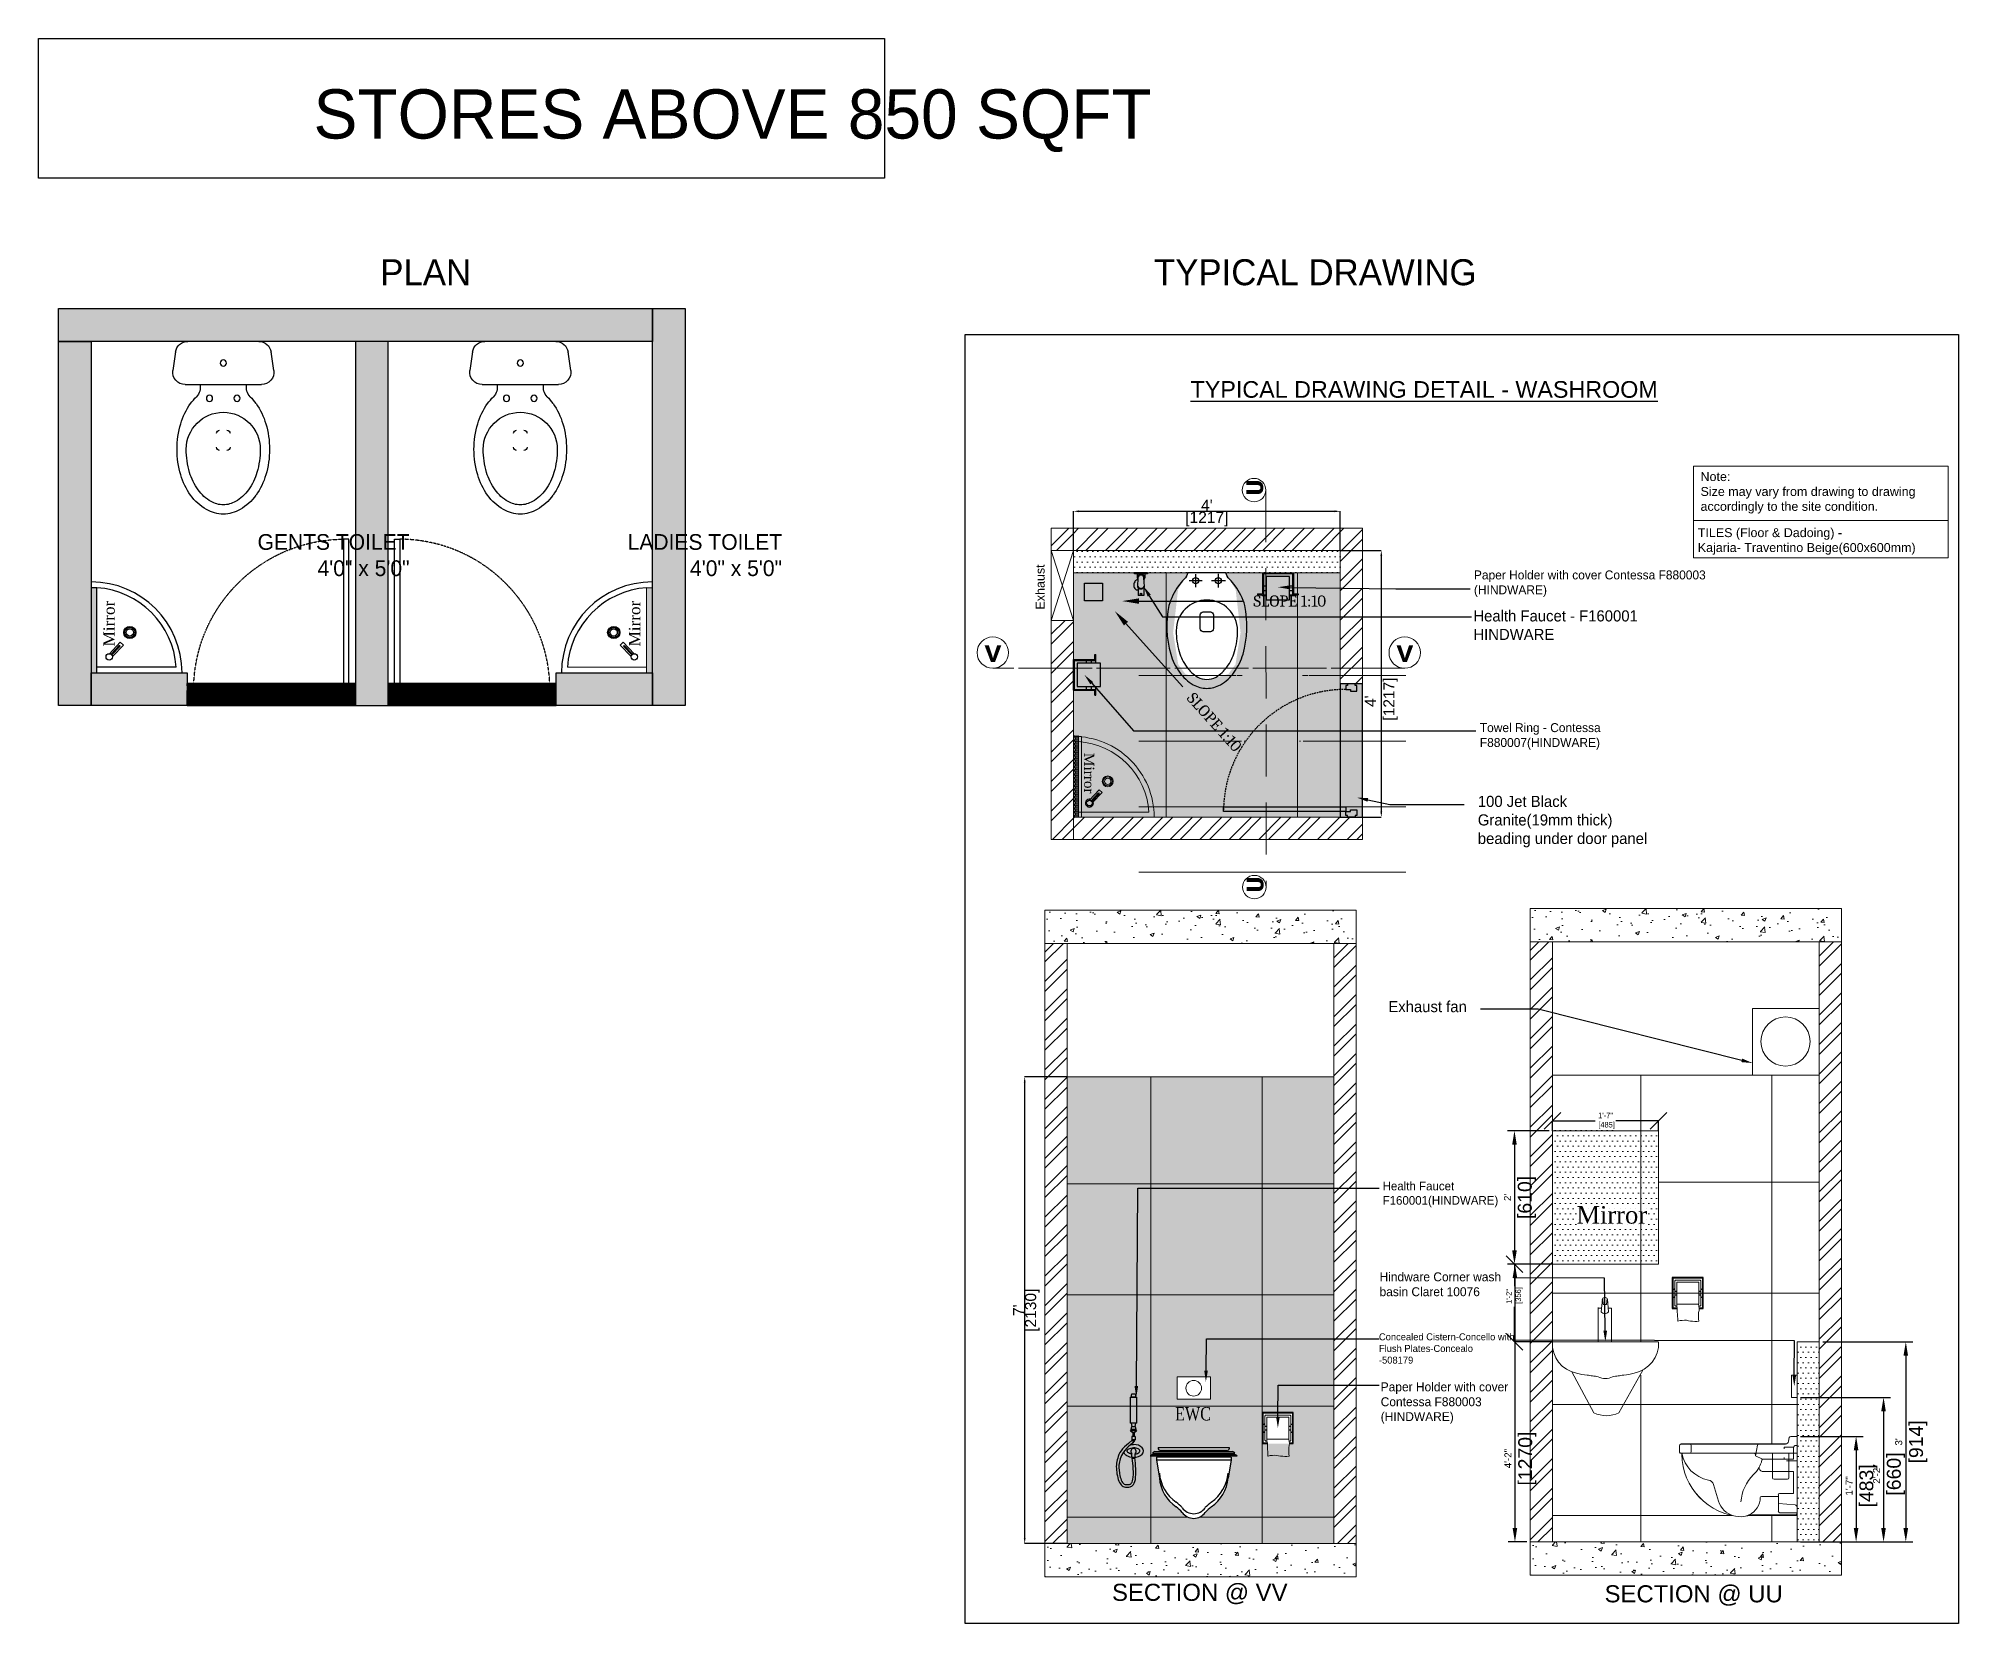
# Model space of a CAD drawing. Header units: millimetres. Extents: x 3470855 to 3479619, y -129111 to -121874.
import ezdxf
from ezdxf import colors
from ezdxf.entities.mleader import LeaderData, LeaderLine
from ezdxf.math import Vec2, Vec3

# ---------------------------------------------------------------- set-up
doc = ezdxf.new("R2010")
doc.units = ezdxf.units.MM
doc.header["$LTSCALE"] = 0.5
doc.header["$MEASUREMENT"] = 0
doc.header["$PDMODE"] = 2
doc.linetypes.add('HIDDEN', pattern=[0.375, 0.25, -0.125])
doc.linetypes.add('HIDDEN2', pattern=[0.1875, 0.125, -0.0625])
for name, color, linetype in [('A-Glazing', 4, 'Continuous'), ('door', 1, 'Continuous'), ('FINISHES', 7, 'Continuous'), ('FIX', 3, 'Continuous'), ('Flooring', 7, 'Continuous'), ('freecads.com', 7, 'Continuous'), ('hacth', 7, 'Continuous'), ('P-EQPM', 84, 'Continuous'), ('PARTITION', 7, 'Continuous')]:
    doc.layers.add(name, color=color, linetype=linetype)
for name, color, linetype, lineweight in [('COLUMN', 30, 'Continuous', 35), ('COTAS', 8, 'Continuous', 9), ('glass1', 4, 'Continuous', 0), ('hatch', 252, 'Continuous', 9), ('SANITARY', 1, 'Continuous', 20), ('SECTION', 1, 'Continuous', 40), ('T_Border', 7, 'Continuous', 20), ('TEXT', 7, 'Continuous', 30), ('WALL', 7, 'Continuous', 50)]:
    doc.layers.add(name, color=color, linetype=linetype, lineweight=lineweight)
doc.styles.add('1', font='times.ttf')
doc.styles.add('ARIAL', font='eurr____.ttf', dxfattribs={"height": 6})
doc.styles.add('ROMANS', font='times.ttf')
doc.styles.get("Standard").update_dxf_attribs({"font": 'arial.ttf'})
doc.styles.add('style1', font='arial.ttf')
doc.styles.add('style2', font='courbd.ttf', dxfattribs={"height": 2})
doc.styles.add('style4', font='arial.ttf', dxfattribs={"height": 4})
doc.styles.add('TITAN', font='Cambria Math.ttf')
doc.dimstyles.new('Copy of Standard', dxfattribs={"dimtxt": 180, "dimasz": 80, "dimexe": 10, "dimexo": 0.5, "dimgap": 30, "dimtad": 0, "dimdec": 0, "dimrnd": 5, "dimzin": 0, "dimdsep": 46, "dimtxsty": 'Standard', "dimblk": 'OBLIQUE', "dimcen": 0.09, "dimdle": 10, "dimclrd": 1, "dimclre": 1, "dimclrt": 7, "dimadec": 3, "dimazin": 0, "dimtfac": 1, "dimtdec": 0, "dimtofl": 0, "dimtmove": 2, "dimatfit": 3, "dimfxl": 1, "dimtolj": 1, "dimtzin": 0, "dimlwd": -1, "dimlwe": -1, "dimarcsym": 0})
doc.dimstyles.new('EYE+', dxfattribs={"dimtxt": 2, "dimasz": 3, "dimexe": 0, "dimexo": 0, "dimgap": 0.09, "dimtad": 0, "dimdec": 0, "dimzin": 0, "dimdsep": 46, "dimlunit": 4, "dimtxsty": 'ARIAL', "dimblk": 'OBLIQUE', "dimcen": 0.09, "dimclrd": 256, "dimclre": 256, "dimclrt": 7, "dimadec": 0, "dimazin": 0, "dimtfac": 1, "dimtdec": 0, "dimtofl": 0, "dimtmove": 0, "dimatfit": 2, "dimfxl": 1, "dimtolj": 1, "dimtzin": 0, "dimarcsym": 1})
doc.dimstyles.new('ISO-25', dxfattribs={"dimtxt": 2.5, "dimasz": 2.5, "dimexe": 1.25, "dimexo": 0.625, "dimtad": 1, "dimdec": 0, "dimlunit": 4, "dimtxsty": 'Standard', "dimcen": 2.5, "dimadec": 0, "dimazin": 0, "dimtfac": 1, "dimtdec": 0, "dimtmove": 0, "dimatfit": 3, "dimfxl": 1, "dimarcsym": 0})
pattern_1 = [(45, (139677.5122, 159335.479), (-2.65165043, 2.65165043), []), (45, (139679.28, 159335.479), (-2.65165043, 2.65165043), [])]
pattern_2 = [(45, (139607.5597, 159270.9304), (-2.65165043, 2.65165043), []), (45, (139609.3275, 159270.9304), (-2.65165043, 2.65165043), [])]
pattern_3 = [(45, (139520.2413, 159270.6366), (-2.65165043, 2.65165043), []), (45, (139522.009, 159270.6366), (-2.65165043, 2.65165043), [])]
pattern_4 = [(45, (0, 208), (-0.0883883476483, 0.0883883476483), [])]

msp = doc.modelspace()

# ---------------------------------------------------------------- texts
at = {"style": '1'}
msp.add_text('Mirror', height=51.82, rotation=90, dxfattribs=at).set_placement((3471202.8, -124649.7))
at = {"layer": 'TEXT', "color": 0, "attachment_point": 3, "style": 'ARIAL'}
for s, width, gutter_width, insert, char_height in [('{\\fBahnschrift SemiLight|b0|i0|c0|p34;STORES ABOVE 850 SQFT}', 6327, 2109.1, (3475935.5, -122106.1, 889), 224.79), ('{\\fBahnschrift SemiLight|b0|i0|c0|p34;PLAN}', 3339, 1113.1, (3472829.5, -122881.8, 889), 118.63), ('{\\fBahnschrift SemiLight|b0|i0|c0|p34;TYPICAL DRAWING}', 3339, 1113.1, (3477418.5, -122881.8, 889), 118.63), ('{\\fBahnschrift SemiLight|b0|i0|c0|p34;GENTS TOILET \\P4\'0" x 5\'0"}', 2022.13, 674.1, (3472548.6, -124136.7, 889), 71.844), ('{\\fBahnschrift SemiLight|b0|i0|c0|p34;LADIES TOILET \\P4\'0" x 5\'0"}', 2022.13, 674.1, (3474248.7, -124136.7, 889), 71.844)]:
    msp.add_mtext_dynamic_manual_height_columns(s, width=width, gutter_width=gutter_width, heights=[0], dxfattribs=dict(at, insert=insert, char_height=char_height))

# ---------------------------------------------------------------- blocks, each defined once
blk = doc.blocks.new('dytyt')
at = {"color": 251, "true_color": 0x636466}
for p, q in [((3724428.6, -265177.9), (3724513.1, -265190)), ((3724364.3, -265582.5), (3724364.3, -265233.6)), ((3724561.5, -265245.7), (3724561.5, -265570.4)), ((3724513.1, -265626.2), (3724428.6, -265638.3))]:
    blk.add_line(p, q, dxfattribs=at)
for centre in [(3724301.7, -265345.2), (3724301.7, -265471), (3724462.7, -265408.1)]:
    blk.add_circle(centre, 14.1, dxfattribs=at)
for centre, radius, start, end in [((3724068.7, -265609.4), 412.6, 90, 106.48174), ((3724068.7, -265609.4), 412.6, 73.51826, 90), ((3724420.7, -265233.6), 56.3, 81.8699, 180), ((3724505.1, -265245.7), 56.3, 0, 81.8699), ((3723994.6, -265447.8), 232.3, 125.53768, 149.8906), ((3723994.6, -265447.8), 190.1, 125.53768, 149.8906), ((3724039.4, -265510.4), 309.3, 106.48174, 125.53768), ((3724039.4, -265510.4), 267.1, 106.48174, 125.53768), ((3724068.7, -265609.4), 370.3, 90, 106.48174), ((3724068.7, -265408.1), 169, 270, 90), ((3724097.9, -265510.4), 309.3, 54.46232, 73.51826), ((3724142.7, -265447.8), 232.3, 44.30902, 54.46232), ((3724349.2, -265246.1), 56.3, 224.30902, 285.54452), ((3723926.2, -265408.1), 153.2, 149.8906, 180), ((3723926.2, -265408.1), 110.9, 149.8906, 180), ((3724078, -265391.1), 14.1, 90, 180), ((3724141.9, -265391.1), 14.1, 0, 90), ((3723926.2, -265408.1), 153.2, 180, 210.1094), ((3723926.2, -265408.1), 110.9, 180, 210.1094), ((3723994.6, -265368.4), 190.1, 210.1094, 234.46232), ((3724078, -265425.1), 14.1, 180, 270), ((3724141.9, -265425.1), 14.1, 270, 0), ((3723994.6, -265368.4), 232.3, 210.1094, 234.46232), ((3724039.4, -265305.7), 309.3, 234.46232, 253.51826), ((3724039.4, -265305.7), 267.1, 234.46232, 253.51826), ((3724097.9, -265305.7), 309.3, 286.48174, 305.53768), ((3724142.7, -265368.4), 232.3, 305.53768, 315.69098), ((3724349.2, -265570), 56.3, 74.45548, 135.69098), ((3724068.7, -265206.7), 412.6, 253.51826, 270), ((3724068.7, -265206.7), 370.3, 253.51826, 270), ((3724068.7, -265206.7), 412.6, 270, 286.48174), ((3724420.7, -265582.5), 56.3, 180, 278.1301), ((3724505.1, -265570.4), 56.3, 278.1301, 0)]:
    blk.add_arc(centre, radius, start, end, dxfattribs=at)
blk = doc.blocks.new('A$C49204E9D')
at = {"layer": 'SANITARY'}
for p, q in [((-20.93, 0), (0, 0)), ((-4.4, 0), (-4.4, -4.42)), ((-1.47, 0), (-1.47, -4.42)), ((-4.13, -4.7), (-1.74, -4.7))]:
    blk.add_line(p, q, dxfattribs=at)
at = {"layer": 'SANITARY', "color": 252}
for p, q in [((-19.02, 1.37), (-19.02, 0.27)), ((-7.14, 1.42), (-7.47, -0.46)), ((-2.31, 1.08), (-0.62, 1.08)), ((-2.31, 1.08), (-2.31, 0.76)), ((-1.89, 0), (0, 0)), ((-0.62, 1.08), (-0.48, 1.29)), ((-0.62, 1.08), (-0.62, -1.08)), ((-0.32, 1.38), (0, 1.38)), ((-7.47, -0.46), (-6.22, -1.1)), ((-6.28, -3.29), (-0.62, -3.29)), ((-6.12, -1.08), (-0.62, -1.08)), ((-2.31, -0.77), (-2.31, -1.08)), ((-1.89, -1.37), (0, -1.37)), ((-0.62, -3.29), (-0.62, -7.28)), ((-15.04, -5.63), (-14.13, -8.67)), ((-3.36, -7.81), (-6.42, -7.81)), ((-3.36, -7.47), (-3.36, -10.45)), ((-3.36, -9.04), (-0.31, -9.3)), ((-3.17, -7.28), (-0.62, -7.28)), ((-3.09, -10.72), (0, -10.72))]:
    blk.add_line(p, q, dxfattribs=at)
at = {"layer": 'SANITARY'}
blk.add_lwpolyline([(0, 3.01), (-1.14, 3.01, 0.36397), (-1.41, 2.79), (-1.53, 2.13, -0.36397), (-2.1, 1.64), (-20.86, 1.64, 0.414214), (-21.13, 1.37), (-21.13, 0.2, 0.414214), (-20.93, 0), (-20.93, 0, -0.410508), (-20.74, -0.19, 0.393335), (-9.98, -11.47, 0.10256), (-8.6, -11.12), (-0.27, -11.12, 0.414214), (0, -10.84)], format="xyb", close=True, dxfattribs=at)
at = {"layer": 'SANITARY', "color": 252}
for centre, radius, start, end in [((-14.79, 1.11), 6.06, 190.6037, 259.1), ((-19.29, 1.37), 0.274, 0, 90), ((-19.29, 0.27), 0.274, 270, 0), ((-7.85, -0.39), 0.391, 350, 90), ((-6.87, 1.37), 0.274, 90, 170), ((-0.32, 1.18), 0.196, 90, 147.1277), ((-11.53, 0.03), 5.37, 313.6838, 346.4669), ((-6.13, -2.61), 0.687, 174.2188, 258.214), ((-6.12, -1.27), 0.196, 90, 166.4669), ((-16.15, -5.99), 1.17, 17.7983, 79.1), ((-2.42, -9.33), 7.69, 134.5622, 175.9873), ((-10.2, -7.31), 4.16, 199.0782, 252.7377), ((-10.13, -7.96), 3.51, 295.9034, 359.3245), ((-6.42, -8), 0.196, 90, 179.3245), ((-3.17, -7.47), 0.196, 90, 180), ((-0.51, -9.77), 0.515, 6.2137, 66.8947), ((-3.09, -10.45), 0.274, 180, 270)]:
    blk.add_arc(centre, radius, start, end, dxfattribs=at)
at = {"layer": 'SANITARY'}
for centre, start, end in [((-4.13, -4.42), 180, 270), ((-1.74, -4.42), 270, 0)]:
    blk.add_arc(centre, 0.274, start, end, dxfattribs=at)
blk = doc.blocks.new('A$C46050CCA')
for p, q in [((0, 11.25), (15.65, 11.25)), ((0.41, 11.76), (15.24, 11.76)), ((0.41, 11.51), (15.24, 11.51)), ((0.83, 12.02), (14.83, 12.02)), ((1.1, 11), (1.1, 10.5)), ((14.55, 11), (1.1, 11)), ((1.1, 10.5), (1.65, 7.28)), ((1.45, 12.79), (14.2, 12.79)), ((1.45, 12.79), (1.45, 12.52)), ((1.72, 12.26), (13.93, 12.26)), ((14.55, 10.5), (14, 7.28)), ((14.2, 12.79), (14.2, 12.52)), ((14.55, 11), (14.55, 10.5))]:
    blk.add_line(p, q)
at = {"color": 8}
for p, q in [((14.55, 10.5), (1.1, 10.5)), ((2.59, 11.51), (2.59, 11.76)), ((2.59, 11), (2.59, 11.25)), ((2.84, 11.51), (2.84, 11.76)), ((2.84, 11), (2.84, 11.25)), ((12.81, 11.51), (12.81, 11.76)), ((12.81, 11), (12.81, 11.25)), ((13.06, 11.51), (13.06, 11.76)), ((13.06, 11), (13.06, 11.25))]:
    blk.add_line(p, q, dxfattribs=at)
for centre, radius, start, end in [((0.76, 10.49), 1.08, 108.6478, 134.589), ((1.17, 10.99), 1.08, 108.6478, 134.589), ((1.72, 12.52), 0.267, 180, 270), ((13.93, 12.52), 0.267, 270, 0), ((14.48, 10.99), 1.08, 45.411, 71.3522), ((14.89, 10.49), 1.08, 45.411, 71.3522), ((8.43, 7.74), 6.79, 183.8333, 236.4862), ((7.22, 7.74), 6.79, 303.5138, 356.1667), ((-14.11, -19.76), 28.8, 46.3843, 49.2812), ((7.83, 2.5), 2.5, 214.2312, 325.7688), ((29.76, -19.76), 28.8, 130.7188, 133.6157)]:
    blk.add_arc(centre, radius, start, end)
for centre, radius, start, end in [((8.43, 8.61), 6.79, 183.8333, 236.4862), ((7.22, 8.61), 6.79, 303.5138, 356.1667), ((-14.11, -18.88), 28.8, 46.3843, 49.2812), ((7.83, 3.34), 2.5, 214.2312, 325.7688), ((29.76, -18.88), 28.8, 130.7188, 133.6157)]:
    blk.add_arc(centre, radius, start, end, dxfattribs=at)
at = {"layer": 'P-EQPM', "color": 2, "style": 'ROMANS', "width": 0.8}
blk.add_text('EWC', height=2.4, dxfattribs=at).set_placement((4.48, 17.63))
blk = doc.blocks.new('_Oblique')
at = {"color": 0, "linetype": 'ByBlock', "lineweight": -2}
blk.add_line((-0.5, -0.5), (0.5, 0.5), dxfattribs=at)
blk = doc.blocks.new('*D15')
at = {"lineweight": -2, "transparency": 16777216}
for p, q in [((148073.12, 58824.15), (148073.12, 58825.92)), ((148073.12, 58825.92), (148080.81, 58825.92)), ((148092.22, 58825.92), (148084.54, 58825.92)), ((148092.22, 58824.15), (148092.22, 58825.92))]:
    blk.add_line(p, q, dxfattribs=at)
at = {"layer": 'Defpoints', "color": 0, "lineweight": 30, "transparency": 16777216}
for p in [(148073.12, 58824.15), (148092.22, 58825.92), (148092.22, 58824.15)]:
    blk.add_point(p, dxfattribs=at)
at = {"lineweight": -2, "transparency": 16777216, "xscale": 3, "yscale": 3, "zscale": 3, "rotation": 180}
blk.add_blockref('_Oblique', (148073.12, 58825.92), dxfattribs=at)
at = {"lineweight": -2, "transparency": 16777216, "xscale": 3, "yscale": 3, "zscale": 3}
blk.add_blockref('_Oblique', (148092.22, 58825.92), dxfattribs=at)
at = {"color": 7, "transparency": 16777216, "insert": (148082.67, 58825.92), "char_height": 2, "attachment_point": 5, "style": 'ARIAL'}
blk.add_mtext('\\A1;{\\H0.5x;1\'-7"\\P [485]}', dxfattribs=at)
blk = doc.blocks.new('*D16')
at = {"lineweight": -2, "transparency": 16777216}
for p, q in [((148073.12, 58800.15), (148066.28, 58800.15)), ((148066.28, 58800.15), (148066.28, 58796.18)), ((148066.28, 58786.15), (148066.28, 58792.45)), ((148073.12, 58786.15), (148066.28, 58786.15))]:
    blk.add_line(p, q, dxfattribs=at)
at = {"layer": 'Defpoints', "color": 0, "lineweight": 30, "transparency": 16777216}
for p in [(148073.12, 58800.15), (148066.28, 58786.15), (148073.12, 58786.15)]:
    blk.add_point(p, dxfattribs=at)
at = {"lineweight": -2, "transparency": 16777216, "xscale": 3, "yscale": 3, "zscale": 3}
for p, rotation in [((148066.28, 58800.15), 90), ((148066.28, 58786.15), 270)]:
    blk.add_blockref('_Oblique', p, dxfattribs=dict(at, rotation=rotation))
at = {"color": 7, "transparency": 16777216, "insert": (148066.28, 58794.32), "char_height": 2, "attachment_point": 5, "rotation": 90, "style": 'ARIAL'}
blk.add_mtext('\\A1;{\\H0.5x;1\'-2"\\P [356]}', dxfattribs=at)
blk = doc.blocks.new('gg')
at = {"layer": 'door'}
for points in [[(38737.75, 816.48), (38737.35, 816.48), (38737.35, 816.88), (38735.65, 816.88), (38735.65, 816.48), (38735.25, 816.48), (38735.25, 815.61), (38736.32, 815.61), (38736.32, 815.21), (38737.75, 815.21)], [(38707.93, 788.32), (38707.93, 789.39), (38735.25, 789.39), (38735.25, 788.32)], [(38737.75, 788.72), (38737.75, 787.46), (38737.35, 787.46), (38737.35, 787.06), (38735.65, 787.06), (38735.65, 787.46), (38735.25, 787.46), (38735.25, 788.32), (38736.32, 788.32), (38736.32, 788.72)]]:
    blk.add_lwpolyline(points, close=True, dxfattribs=at)
at = {"layer": 'door', "color": 7, "linetype": 'HIDDEN2', "ltscale": 6}
blk.add_arc((38735.15, 788.4), 27.22, 89.7812, 180.1488, dxfattribs=at)
blk = doc.blocks.new('*D17')
at = {"color": 8, "lineweight": -2, "ltscale": 2, "transparency": 16777216}
for p, q in [((147985.8, 58833.85), (147978.16, 58833.85)), ((147978.16, 58832.85), (147978.16, 58750.85)), ((147985.8, 58749.85), (147978.16, 58749.85))]:
    blk.add_line(p, q, dxfattribs=at)
at = {"color": 8, "lineweight": 30, "ltscale": 2, "transparency": 16777216}
for points in [[(147978, 58832.85), (147978.33, 58832.85), (147978.16, 58833.85)], [(147978, 58750.85), (147978.33, 58750.85), (147978.16, 58749.85)]]:
    blk.add_solid(points, dxfattribs=at)
at = {"layer": 'Defpoints', "color": 0, "lineweight": 30, "ltscale": 2, "transparency": 16777216}
for p in [(147985.8, 58833.85), (147978.16, 58749.85), (147985.8, 58749.85)]:
    blk.add_point(p, dxfattribs=at)
at = {"lineweight": 0, "ltscale": 2, "transparency": 16777216, "char_height": 2, "attachment_point": 5, "rotation": 90}
for s, insert in [("\\A1;7'", (147977.07, 58791.85)), ('\\A1;[2130]', (147979.53, 58791.85))]:
    blk.add_mtext(s, dxfattribs=dict(at, insert=insert))
blk = doc.blocks.new('*D18')
at = {"color": 8, "lineweight": -2, "ltscale": 2, "transparency": 16777216}
for p, q in [((147986.94, 58928.58), (147986.94, 58935.63)), ((147987.94, 58935.63), (148033.94, 58935.63)), ((148034.94, 58928.58), (148034.94, 58935.63))]:
    blk.add_line(p, q, dxfattribs=at)
at = {"color": 8, "lineweight": 30, "ltscale": 2, "transparency": 16777216}
for points in [[(147987.94, 58935.79), (147987.94, 58935.46), (147986.94, 58935.63)], [(148033.94, 58935.79), (148033.94, 58935.46), (148034.94, 58935.63)]]:
    blk.add_solid(points, dxfattribs=at)
at = {"layer": 'Defpoints', "color": 0, "lineweight": 30, "ltscale": 2, "transparency": 16777216}
for p in [(148034.94, 58935.63), (147986.94, 58928.58), (148034.94, 58928.58)]:
    blk.add_point(p, dxfattribs=at)
at = {"lineweight": 0, "ltscale": 2, "transparency": 16777216, "char_height": 2, "attachment_point": 5}
for s, insert in [('\\A1;[1217]', (148010.94, 58934.25)), ("\\A1;4'", (148010.94, 58936.72))]:
    blk.add_mtext(s, dxfattribs=dict(at, insert=insert))
blk = doc.blocks.new('*D19')
at = {"color": 8, "lineweight": -2, "ltscale": 2, "transparency": 16777216}
for p, q in [((148034.94, 58928.58), (148042.33, 58928.58)), ((148042.33, 58927.58), (148042.33, 58881.58)), ((148034.94, 58880.58), (148042.33, 58880.58))]:
    blk.add_line(p, q, dxfattribs=at)
at = {"color": 8, "lineweight": 30, "ltscale": 2, "transparency": 16777216}
for points in [[(148042.16, 58927.58), (148042.49, 58927.58), (148042.33, 58928.58)], [(148042.16, 58881.58), (148042.49, 58881.58), (148042.33, 58880.58)]]:
    blk.add_solid(points, dxfattribs=at)
at = {"layer": 'Defpoints', "color": 0, "lineweight": 30, "ltscale": 2, "transparency": 16777216}
for p in [(148034.94, 58928.58), (148034.94, 58880.58), (148042.33, 58880.58)]:
    blk.add_point(p, dxfattribs=at)
at = {"lineweight": 0, "ltscale": 2, "transparency": 16777216, "insert": (148042.33, 58901.45), "char_height": 2, "attachment_point": 5, "rotation": 90}
blk.add_mtext("\\A1;4'\\P [1217]", dxfattribs=at)
blk = doc.blocks.new('TOI')
at = {"color": 52, "true_color": 0xc8c92d}
for p, q in [((12.19, -4.83), (9.88, -4.83)), ((11.03, -3.67), (11.03, -5.98)), ((16.43, -4.83), (13.88, -4.83)), ((15.12, -3.59), (15.12, -6.06))]:
    blk.add_line(p, q, dxfattribs=at)
for points in [[(18.17, -5.76, 0.044331), (17.13, -4.55, -0.119247), (16.48, -3.39), (9.64, -3.39, -0.119247), (8.98, -4.55, 0.044331), (7.95, -5.76, 0.083339), (6.22, -9.31, 0.117893), (6.55, -18.05, 0.083339), (8.13, -21.3, 0.106661), (10.61, -23.55, 0.132138), (13.06, -24.21, 0.132138), (15.51, -23.55, 0.106661), (17.98, -21.3, 0.083339), (19.57, -18.05, 0.117893), (19.9, -9.31, 0.083339)], [(14.71, -22.17, 0.106661), (16.68, -20.37, 0.083339), (18.03, -17.6, 0.072039), (18.58, -13.83, 1), (7.54, -13.83, 0.072039), (8.08, -17.6, 0.083339), (9.43, -20.37, 0.106661), (11.41, -22.17, 0.132138), (13.06, -22.61, 0.132138)], [(13.71, -10.46, -0.414214), (14.26, -11), (14.26, -13.46, -0.414214), (13.71, -14.01), (13.06, -14.01), (12.4, -14.01, -0.414214), (11.86, -13.46), (11.86, -11, -0.414214), (12.4, -10.46), (13.06, -10.46)]]:
    blk.add_lwpolyline(points, format="xyb", close=True, dxfattribs=at)
for centre in [(11.03, -4.83), (15.11, -4.83)]:
    blk.add_circle(centre, 0.546, dxfattribs=at)
blk = doc.blocks.new('*D20')
at = {"color": 0, "lineweight": -2, "transparency": 16777216}
for p, q in [((148117.75, 58769.15), (148129, 58769.15)), ((148127.75, 58766.65), (148127.75, 58752.65)), ((148117.75, 58750.15), (148129, 58750.15))]:
    blk.add_line(p, q, dxfattribs=at)
at = {"color": 0, "transparency": 16777216}
for points in [[(148127.33, 58766.65), (148128.16, 58766.65), (148127.75, 58769.15)], [(148127.33, 58752.65), (148128.16, 58752.65), (148127.75, 58750.15)]]:
    blk.add_solid(points, dxfattribs=at)
at = {"layer": 'Defpoints', "color": 0, "transparency": 16777216}
for p in [(148117.12, 58769.15), (148117.12, 58750.15), (148127.75, 58750.15)]:
    blk.add_point(p, dxfattribs=at)
at = {"color": 0, "transparency": 16777216, "char_height": 2.5, "attachment_point": 5, "rotation": 90}
for s, insert in [('{\\H0.5x;1\'-7"', (148126.49, 58760.23)), ('[483]}', (148129.97, 58760.23))]:
    blk.add_mtext(s, dxfattribs=dict(at, insert=insert))
blk = doc.blocks.new('*D21')
at = {"color": 0, "lineweight": -2, "transparency": 16777216}
for p, q in [((148117.75, 58776.15), (148133.94, 58776.15)), ((148132.69, 58773.65), (148132.69, 58752.65)), ((148117.75, 58750.15), (148133.94, 58750.15))]:
    blk.add_line(p, q, dxfattribs=at)
at = {"color": 0, "transparency": 16777216}
for points in [[(148132.27, 58773.65), (148133.1, 58773.65), (148132.69, 58776.15)], [(148132.27, 58752.65), (148133.1, 58752.65), (148132.69, 58750.15)]]:
    blk.add_solid(points, dxfattribs=at)
at = {"layer": 'Defpoints', "color": 0, "transparency": 16777216}
for p in [(148117.12, 58776.15), (148117.12, 58750.15), (148132.69, 58750.15)]:
    blk.add_point(p, dxfattribs=at)
at = {"color": 0, "transparency": 16777216, "char_height": 2.5, "attachment_point": 5, "rotation": 90}
for s, insert in [('[660]}', (148134.91, 58762.37)), ('{\\H0.5x;2\'-2"', (148131.43, 58762.37))]:
    blk.add_mtext(s, dxfattribs=dict(at, insert=insert))
blk = doc.blocks.new('*D22')
at = {"color": 0, "lineweight": -2, "transparency": 16777216}
for p, q in [((148121.75, 58786.15), (148137.94, 58786.15)), ((148136.69, 58783.65), (148136.69, 58752.65)), ((148121.75, 58750.15), (148137.94, 58750.15))]:
    blk.add_line(p, q, dxfattribs=at)
at = {"color": 0, "transparency": 16777216}
for points in [[(148136.27, 58783.65), (148137.1, 58783.65), (148136.69, 58786.15)], [(148136.27, 58752.65), (148137.1, 58752.65), (148136.69, 58750.15)]]:
    blk.add_solid(points, dxfattribs=at)
at = {"layer": 'Defpoints', "color": 0, "transparency": 16777216}
for p in [(148121.12, 58786.15), (148121.12, 58750.15), (148136.69, 58750.15)]:
    blk.add_point(p, dxfattribs=at)
at = {"color": 0, "transparency": 16777216, "char_height": 2.5, "attachment_point": 5, "rotation": 90}
for s, insert in [("{\\H0.5x;3'", (148135.42, 58768.15)), ('[914]}', (148138.91, 58768.15))]:
    blk.add_mtext(s, dxfattribs=dict(at, insert=insert))
blk = doc.blocks.new('*D23')
at = {"color": 0, "lineweight": -2, "transparency": 16777216}
for p, q in [((148072.5, 58800.15), (148065.12, 58800.15)), ((148066.37, 58797.65), (148066.37, 58752.65)), ((148068.5, 58750.15), (148065.12, 58750.15))]:
    blk.add_line(p, q, dxfattribs=at)
at = {"color": 0, "transparency": 16777216}
for points in [[(148065.95, 58797.65), (148066.78, 58797.65), (148066.37, 58800.15)], [(148065.95, 58752.65), (148066.78, 58752.65), (148066.37, 58750.15)]]:
    blk.add_solid(points, dxfattribs=at)
at = {"layer": 'Defpoints', "color": 0, "transparency": 16777216}
for p in [(148073.12, 58800.15), (148066.37, 58750.15), (148069.12, 58750.15)]:
    blk.add_point(p, dxfattribs=at)
at = {"color": 0, "transparency": 16777216, "char_height": 2.5, "attachment_point": 5, "rotation": 90}
for s, insert in [('[1270]}', (148068.59, 58765.15)), ('{\\H0.5x;4\'-2"', (148065.11, 58765.15))]:
    blk.add_mtext(s, dxfattribs=dict(at, insert=insert))
blk = doc.blocks.new('*D24')
at = {"color": 0, "lineweight": -2, "transparency": 16777216}
for p, q in [((148072.5, 58824.15), (148065.03, 58824.15)), ((148066.28, 58821.65), (148066.28, 58802.65)), ((148072.5, 58800.15), (148065.03, 58800.15))]:
    blk.add_line(p, q, dxfattribs=at)
at = {"color": 0, "transparency": 16777216}
for points in [[(148065.87, 58821.65), (148066.7, 58821.65), (148066.28, 58824.15)], [(148065.87, 58802.65), (148066.7, 58802.65), (148066.28, 58800.15)]]:
    blk.add_solid(points, dxfattribs=at)
at = {"layer": 'Defpoints', "color": 0, "transparency": 16777216}
for p in [(148073.12, 58824.15), (148066.28, 58800.15), (148073.12, 58800.15)]:
    blk.add_point(p, dxfattribs=at)
at = {"color": 0, "transparency": 16777216, "char_height": 2.5, "attachment_point": 5, "rotation": 90}
for s, insert in [('[610]}', (148068.51, 58812.15)), ("{\\H0.5x;2'", (148065.03, 58812.15))]:
    blk.add_mtext(s, dxfattribs=dict(at, insert=insert))
blk = doc.blocks.new('ghdfhdj')
for p, q in [((-159741.03, 2356623.47), (-159741.03, 2356619.64)), ((-159741.03, 2356623.47), (-159735.47, 2356623.47)), ((-159740.86, 2356623.3), (-159735.64, 2356623.3)), ((-159740.86, 2356623.3), (-159740.86, 2356619.47)), ((-159735.64, 2356623.3), (-159735.64, 2356619.47)), ((-159735.47, 2356623.47), (-159735.47, 2356619.64)), ((-159741.9, 2356619.64), (-159741.9, 2356619.47)), ((-159741.9, 2356619.64), (-159741.03, 2356619.64)), ((-159741.9, 2356619.47), (-159740.34, 2356619.47)), ((-159740.86, 2356621.13), (-159740.34, 2356621.13)), ((-159740.86, 2356620.25), (-159740.34, 2356620.25)), ((-159736.16, 2356621.13), (-159735.64, 2356621.13)), ((-159736.16, 2356620.25), (-159735.64, 2356620.25)), ((-159736.16, 2356619.47), (-159734.6, 2356619.47)), ((-159735.47, 2356619.64), (-159734.6, 2356619.64)), ((-159734.6, 2356619.64), (-159734.6, 2356619.47))]:
    blk.add_line(p, q)
blk.add_lwpolyline([(-159740.34, 2356622.78), (-159740.34, 2356618.6), (-159736.16, 2356618.6), (-159736.16, 2356622.78)], close=True)
blk = doc.blocks.new('gfhfvd')
for p, q in [((-159610.991, 2356549.646), (-159610.987, 2356549.646)), ((-159610.829, 2356549.646), (-159610.824, 2356549.646)), ((-159610.991, 2356549.599), (-159610.987, 2356549.599)), ((-159610.983, 2356549.634), (-159610.972, 2356549.634)), ((-159610.972, 2356549.611), (-159610.983, 2356549.611)), ((-159610.844, 2356549.634), (-159610.832, 2356549.634)), ((-159610.832, 2356549.611), (-159610.844, 2356549.611)), ((-159610.829, 2356549.599), (-159610.824, 2356549.599))]:
    blk.add_line(p, q)
for points in [[(-159610.841, 2356549.533), (-159610.818, 2356549.533), (-159610.818, 2356549.713), (-159610.998, 2356549.713)], [(-159610.998, 2356549.713), (-159610.998, 2356549.533), (-159610.969, 2356549.533)], [(-159610.841, 2356549.536), (-159610.821, 2356549.536), (-159610.821, 2356549.71), (-159610.995, 2356549.71)], [(-159610.995, 2356549.71), (-159610.995, 2356549.536), (-159610.969, 2356549.536)]]:
    blk.add_lwpolyline(points)
for centre, start, end in [((-159610.991, 2356549.642), 90, 180), ((-159610.987, 2356549.642), 0, 90), ((-159610.829, 2356549.642), 90, 180), ((-159610.824, 2356549.642), 0, 90), ((-159610.991, 2356549.603), 180, 270), ((-159610.987, 2356549.603), 270, 0), ((-159610.829, 2356549.603), 180, 270), ((-159610.824, 2356549.603), 270, 0)]:
    blk.add_arc(centre, 0.00348, start, end)
at = {"layer": 'COTAS'}
for points in [[(-159610.844, 2356549.547), (-159610.838, 2356549.547, 0.414214), (-159610.832, 2356549.553), (-159610.832, 2356549.692, 0.414214), (-159610.838, 2356549.698), (-159610.978, 2356549.698, 0.414214), (-159610.983, 2356549.692)], [(-159610.983, 2356549.692), (-159610.983, 2356549.553, 0.414214), (-159610.978, 2356549.547), (-159610.972, 2356549.547, 0.414214)]]:
    blk.add_lwpolyline(points, format="xyb", dxfattribs=at)
blk.add_lwpolyline([(-159610.972, 2356549.686), (-159610.972, 2356549.559), (-159610.844, 2356549.559), (-159610.844, 2356549.686)], close=True, dxfattribs=at)
for points in [[(-159610.972, 2356549.559), (-159610.972, 2356549.547), (-159610.969, 2356549.535), (-159610.969, 2356549.523), (-159610.969, 2356549.511), (-159610.968, 2356549.499), (-159610.967, 2356549.486), (-159610.966, 2356549.474), (-159610.966, 2356549.462), (-159610.965, 2356549.46)], [(-159610.843, 2356549.547), (-159610.845, 2356549.559), (-159610.844, 2356549.56)], [(-159610.843, 2356549.46), (-159610.845, 2356549.472), (-159610.845, 2356549.497), (-159610.845, 2356549.509), (-159610.842, 2356549.521), (-159610.841, 2356549.533), (-159610.843, 2356549.545), (-159610.844, 2356549.548)], [(-159610.965, 2356549.46), (-159610.952, 2356549.463), (-159610.94, 2356549.463), (-159610.928, 2356549.465), (-159610.916, 2356549.464), (-159610.904, 2356549.462), (-159610.892, 2356549.46), (-159610.88, 2356549.459), (-159610.867, 2356549.458), (-159610.855, 2356549.458), (-159610.843, 2356549.46)]]:
    blk.add_lwpolyline(points, dxfattribs=at)
blk = doc.blocks.new('gfhdghjsd')
at = {"layer": 'freecads.com'}
for p, q in [((32271.6, 22754.6), (32272, 22756.6)), ((32272, 22756.6), (32274, 22756.6)), ((32274, 22756.6), (32274.4, 22754.6)), ((32271.2, 22754.6), (32274.8, 22754.6)), ((32271.2, 22738), (32271.2, 22754.6)), ((32274.4, 22754.6), (32271.6, 22754.6)), ((32274.8, 22754.6), (32274.8, 22738)), ((32271.1, 22733.2), (32271.7, 22734.1)), ((32274.8, 22733.2), (32271.1, 22733.2)), ((32274.8, 22733.2), (32271.1, 22733.2)), ((32271.1, 22733.2), (32272.5, 22732.3)), ((32274.8, 22738), (32271.2, 22738)), ((32274.4, 22738), (32271.6, 22738)), ((32271.6, 22738), (32272, 22736)), ((32271.6, 22734.1), (32272, 22736)), ((32274.4, 22734.1), (32271.6, 22734.1)), ((32271.7, 22734.1), (32274.2, 22734.1)), ((32272, 22736), (32274, 22736)), ((32272, 22736), (32274, 22736)), ((32272.5, 22732.3), (32273.5, 22732.3)), ((32272.5, 22732.3), (32272.5, 22729.6)), ((32273.5, 22732.3), (32274.8, 22733.2)), ((32273.5, 22732.3), (32273.5, 22729.6)), ((32274, 22736), (32274.4, 22738)), ((32274, 22736), (32274.4, 22734.1)), ((32274.2, 22734.1), (32274.8, 22733.2)), ((32265.2, 22720.7), (32264.4, 22719.5)), ((32266.1, 22721.9), (32265.2, 22720.7)), ((32267.3, 22723.1), (32266.1, 22721.9)), ((32267.5, 22720.9), (32266.7, 22719.8)), ((32268.5, 22724.2), (32267.3, 22723.1)), ((32268.5, 22722), (32267.5, 22720.9)), ((32269.8, 22725.3), (32268.5, 22724.2)), ((32269.7, 22723.2), (32268.5, 22722)), ((32271, 22724.3), (32269.7, 22723.2)), ((32272.3, 22727.6), (32269.8, 22725.3)), ((32272.5, 22725.7), (32271, 22724.3)), ((32272, 22729.6), (32272, 22727.6)), ((32274, 22729.6), (32272, 22729.6)), ((32274, 22727.6), (32272, 22727.6)), ((32272.5, 22727.6), (32272.5, 22726.6)), ((32272.5, 22726.6), (32273.5, 22726.6)), ((32273.2, 22726.6), (32272.5, 22725.7)), ((32273.5, 22727.6), (32273.5, 22726.6)), ((32274, 22727.6), (32273.5, 22727)), ((32274, 22729.6), (32274, 22727.6)), ((32262.2, 22711.7), (32262.1, 22710.6)), ((32262.1, 22710.6), (32262.2, 22709.5)), ((32262.3, 22712.8), (32262.2, 22711.7)), ((32262.2, 22709.5), (32262.2, 22708.4)), ((32262.2, 22708.4), (32262.4, 22707.2)), ((32262.4, 22713.8), (32262.3, 22712.8)), ((32262.7, 22714.9), (32262.4, 22713.8)), ((32263, 22716), (32262.7, 22714.9)), ((32263.3, 22717.1), (32263, 22716)), ((32263.8, 22718.3), (32263.3, 22717.1)), ((32264.4, 22719.5), (32263.8, 22718.3)), ((32263.9, 22712.6), (32263.8, 22711.6)), ((32263.8, 22711.6), (32263.8, 22710.6)), ((32263.8, 22710.6), (32263.8, 22709.6)), ((32263.8, 22709.6), (32263.9, 22708.5)), ((32264.1, 22713.6), (32263.9, 22712.6)), ((32263.9, 22708.5), (32264.1, 22706.3)), ((32264.3, 22714.5), (32264.1, 22713.6)), ((32264.6, 22715.5), (32264.3, 22714.5)), ((32264.9, 22716.6), (32264.6, 22715.5)), ((32265.4, 22717.6), (32264.9, 22716.6)), ((32266, 22718.7), (32265.4, 22717.6)), ((32266.7, 22719.8), (32266, 22718.7)), ((32272, 22716.4), (32272, 22718.4)), ((32272.2, 22716.4), (32272.2, 22715.9)), ((32272.2, 22715.9), (32273.8, 22715.9)), ((32272.4, 22714.3), (32272.2, 22715.9)), ((32272.6, 22712.7), (32272.4, 22714.3)), ((32272.8, 22711), (32272.6, 22712.7)), ((32272.8, 22709.2), (32272.8, 22711)), ((32272.9, 22707.4), (32272.8, 22709.2)), ((32273.8, 22716.4), (32273.8, 22715.9)), ((32274, 22714.5), (32273.8, 22716.1)), ((32274, 22716.4), (32274, 22718.4)), ((32274.2, 22712.9), (32274, 22714.5)), ((32274.3, 22711.1), (32274.2, 22712.9)), ((32274.4, 22709.2), (32274.3, 22711.1)), ((32274.5, 22707.4), (32274.4, 22709.2)), ((32262.4, 22707.2), (32262.5, 22706)), ((32262.5, 22706), (32262.8, 22704.8)), ((32262.8, 22704.8), (32263, 22703.6)), ((32263, 22703.6), (32263.4, 22702.5)), ((32263.4, 22702.5), (32263.7, 22701.5)), ((32263.7, 22701.5), (32264.2, 22700.5)), ((32264.1, 22706.3), (32264.3, 22705.1)), ((32264.2, 22700.5), (32264.7, 22699.7)), ((32264.3, 22705.1), (32264.6, 22704)), ((32264.6, 22704), (32264.9, 22703)), ((32264.7, 22699.7), (32265.3, 22699)), ((32264.9, 22703), (32265.2, 22702.1)), ((32265.2, 22702.1), (32265.6, 22701.3)), ((32265.3, 22699), (32265.9, 22698.5)), ((32265.6, 22701.3), (32266, 22700.6)), ((32265.9, 22698.5), (32266.5, 22698.1)), ((32266, 22700.6), (32266.4, 22700.2)), ((32266.4, 22700.2), (32266.8, 22699.8)), ((32266.5, 22698.1), (32267.2, 22697.8)), ((32266.8, 22699.8), (32267.2, 22699.5)), ((32267.2, 22699.5), (32267.7, 22699.4)), ((32267.2, 22697.8), (32267.9, 22697.7)), ((32267.7, 22699.4), (32268.2, 22699.2)), ((32267.9, 22697.7), (32268.7, 22697.6)), ((32268.2, 22699.2), (32268.8, 22699.2)), ((32268.7, 22697.6), (32269.4, 22697.6)), ((32268.8, 22699.2), (32269.3, 22699.2)), ((32269.3, 22699.2), (32269.9, 22699.2)), ((32269.4, 22697.6), (32270.1, 22697.6)), ((32269.9, 22699.2), (32270.4, 22699.3)), ((32270.1, 22697.6), (32270.8, 22697.8)), ((32270.4, 22699.3), (32270.8, 22699.5)), ((32270.8, 22699.5), (32271.2, 22699.6)), ((32270.8, 22697.8), (32271.4, 22698)), ((32271.2, 22699.6), (32271.5, 22699.9)), ((32271.4, 22698), (32272, 22698.3)), ((32271.5, 22699.9), (32271.8, 22700.3)), ((32271.8, 22700.3), (32272.1, 22700.8)), ((32272, 22698.3), (32272.6, 22698.8)), ((32272.1, 22700.8), (32272.3, 22701.6)), ((32272.3, 22701.6), (32272.6, 22702.7)), ((32272.6, 22702.7), (32272.8, 22704)), ((32272.6, 22698.8), (32273.1, 22699.4)), ((32272.8, 22704), (32272.9, 22705.6)), ((32272.9, 22705.6), (32272.9, 22707.4)), ((32273.1, 22699.4), (32273.5, 22700.2)), ((32273.5, 22700.2), (32273.9, 22701.2)), ((32273.9, 22701.2), (32274.2, 22702.4)), ((32274.2, 22702.4), (32274.3, 22703.9)), ((32274.3, 22703.9), (32274.4, 22705.6)), ((32274.4, 22705.6), (32274.5, 22707.4))]:
    blk.add_line(p, q, dxfattribs=at)
for centre, radius, start, end in [((32273.7, 22720.2), 2.33, 159.0202, 219.7474), ((32273, 22720.5), 1.58, 18.4349, 161.5651), ((32272.3, 22720.2), 2.33, 320.2526, 20.9798), ((32271.5, 22718.4), 0.5, 0, 39.7474), ((32274.5, 22718.4), 0.5, 140.2526, 180)]:
    blk.add_arc(centre, radius, start, end, dxfattribs=at)
at = {"layer": 'freecads.com', "extrusion": (0, 0, -1)}
for start_param, end_param in [(4.712389, 6.165103), (7.549018, 7.853982)]:
    blk.add_ellipse((32273, 22720.5), major_axis=(-6.22, 0), ratio=0.665405, start_param=start_param, end_param=end_param, dxfattribs=at)
at = {"layer": 'freecads.com'}
blk.add_ellipse((32273, 22720.5), major_axis=(6.22, 0), ratio=0.665405, start_param=4.712389, end_param=7.853982, dxfattribs=at)
for points, knots in [([(32272, 22718.6), (32271.4, 22718.7), (32270.9, 22718.8), (32270, 22719.2), (32269.6, 22719.4), (32269.2, 22719.8), (32269.1, 22720), (32269, 22720.2), (32268.9, 22720.3), (32268.9, 22720.5), (32268.9, 22720.5), (32268.9, 22720.5), (32268.9, 22720.6), (32268.9, 22720.6), (32269, 22720.8), (32269, 22720.9), (32269.2, 22721.1), (32269.3, 22721.3), (32269.6, 22721.5), (32269.8, 22721.7), (32270.4, 22722), (32270.9, 22722.2), (32271.9, 22722.4), (32272.5, 22722.5), (32273, 22722.5)], [4.930127, 4.930127, 4.930127, 4.930127, 5.286376, 5.286376, 5.664404, 5.664404, 5.93317, 5.93317, 6.201936, 6.201936, 6.283185, 6.283185, 6.283185, 6.49969, 6.49969, 6.716194, 6.716194, 6.932699, 6.932699, 7.149203, 7.149203, 7.510335, 7.510335, 7.853981, 7.853981, 7.853981, 7.853981]), ([(32274.1, 22718.6), (32274.6, 22718.7), (32275.1, 22718.8), (32276, 22719.2), (32276.4, 22719.4), (32276.8, 22719.8), (32276.9, 22720), (32277.1, 22720.2), (32277.1, 22720.3), (32277.1, 22720.5), (32277.1, 22720.5), (32277.1, 22720.5), (32277.1, 22720.6), (32277.1, 22720.6), (32277, 22720.8), (32277, 22720.9), (32276.8, 22721.1), (32276.7, 22721.3), (32276.4, 22721.5), (32276.2, 22721.7), (32275.6, 22722), (32275.1, 22722.2), (32274.1, 22722.4), (32273.6, 22722.5), (32273, 22722.5)], [4.931842, 4.931842, 4.931842, 4.931842, 5.286376, 5.286376, 5.664404, 5.664404, 5.93317, 5.93317, 6.201936, 6.201936, 6.283185, 6.283185, 6.283185, 6.49969, 6.49969, 6.716194, 6.716194, 6.932699, 6.932699, 7.149203, 7.149203, 7.510335, 7.510335, 7.853981, 7.853981, 7.853981, 7.853981])]:
    blk.add_open_spline(points, degree=3, knots=knots, dxfattribs=at)
blk = doc.blocks.new('fjfhjsdjkjkd')
at = {"layer": 'freecads.com'}
for p, q in [((7279.1, 4084.1), (7334.1, 4084.1)), ((7279.1, 4079.1), (7279.1, 4084.1)), ((7334.1, 4079.1), (7279.1, 4079.1)), ((7286.6, 4084.1), (7286.6, 4079.1)), ((7291.1, 4079.1), (7291.1, 4061.6)), ((7294.1, 4061.6), (7291.5, 4028.3)), ((7297.8, 4019.1), (7294.6, 4019.1)), ((7294.6, 4019.1), (7294.6, 3989.1)), ((7296.6, 4019.8), (7296.6, 4019.1)), ((7318.6, 4019.1), (7315.5, 4019.1)), ((7316.6, 4019.8), (7316.6, 4019.1)), ((7318.6, 4019.1), (7318.6, 3989.1)), ((7321.8, 4028.3), (7319.1, 4061.6)), ((7322.1, 4079.1), (7322.1, 4061.6)), ((7326.6, 4084.1), (7326.6, 4079.1)), ((7334.1, 4084.1), (7334.1, 4079.1)), ((7318.6, 3989.1), (7294.6, 3989.1))]:
    blk.add_line(p, q, dxfattribs=at)
blk.add_circle((7306.6, 3995.2), 3.06, dxfattribs=at)
for centre, radius, start, end in [((7299.2, 4031.5), 22.9, 173.19205, 215.90062), ((7306.8, 4030.6), 30.6, 141.94335, 173.19205), ((7293.4, 4027.3), 15.7, 215.90062, 274.53973), ((7296.6, 4038.6), 17.6, 104.04745, 141.94334), ((7306.6, 4061.6), 15.5, 328.06482, 211.93398), ((7296.4, 4027.3), 5, 168.69008, 211.42119), ((7306.6, 4033.6), 17, 211.42118, 328.57835), ((7306.6, 4033.6), 15, 211.42117, 328.57836), ((7306.6, 4061.6), 12.5, 360, 179.98668), ((7316.9, 4027.3), 5, 328.57834, 11.31205)]:
    blk.add_arc(centre, radius, start, end, dxfattribs=at)
blk = doc.blocks.new('re')
at = {"layer": 'WALL'}
h = blk.add_hatch(dxfattribs=at)
h.set_pattern_fill('DOTS', color=4, scale=153.999407, angle=720)
h.set_pattern_definition([(360, (-12661798.064, -6037998.028), (4.81248148, 9.62496295), [0, -9.62496295])])
h.paths.add_polyline_path([(-12643538.3, -6403617), (-12643564, -6403617), (-12643564, -6403206.4), (-12643538.3, -6403206.4)])
at = {"ltscale": 0.1}
for points in [[(-12643949, -6403206.4), (-12643949, -6403206.4), (-12643538.3, -6403206.4), (-12643538.3, -6403617, -0.414214)], [(-12643922.5, -6403232), (-12643564, -6403232), (-12643564, -6403590.5, -0.375651)]]:
    blk.add_lwpolyline(points, format="xyb", close=True, dxfattribs=at)
at = {"color": 8}
blk.add_lwpolyline([(-12643538.3, -6403617), (-12643564, -6403617), (-12643564, -6403206.4), (-12643538.3, -6403206.4)], close=True, dxfattribs=at)
at = {"ltscale": 0.1}
for radius in [27.7, 22.7, 16.2]:
    blk.add_circle((-12643713, -6403388.4), radius, dxfattribs=at)
at = {"layer": 'FINISHES', "color": 0}
for p, q in [((-12643634.3, -6403279), (-12643684, -6403331.3)), ((-12643670, -6403344.6), (-12643684, -6403331.3)), ((-12643620.3, -6403292.3), (-12643670, -6403344.6)), ((-12643631.4, -6403286.5), (-12643668.8, -6403325.8)), ((-12643665.3, -6403329.2), (-12643668.8, -6403325.8)), ((-12643665.3, -6403329.2), (-12643628, -6403289.8))]:
    blk.add_line(p, q, dxfattribs=at)
blk.add_circle((-12643619.9, -6403277.9), 14.4, dxfattribs=at)
blk.add_arc((-12643619.9, -6403277.9), 20.4, 254.53385, 198.38888, dxfattribs=at)
at = {"lineweight": -2, "ltscale": 2, "insert": (-12643592, -6403326.3), "char_height": 102.666, "width": 490.352, "attachment_point": 9, "rotation": 90, "style": '1'}
blk.add_mtext('{\\H0.5x;Mirror}', dxfattribs=at)
blk = doc.blocks.new('rerr')
at = {"layer": 'A-Glazing', "lineweight": -2, "ltscale": 25}
h = blk.add_hatch(color=256, dxfattribs=at)
h.dxf.hatch_style = 1
h.paths.add_polyline_path([(3681807.5, -185693.4), (3681833.4, -185693.4), (3681833.4, -186081.2), (3681807.5, -186081.2)])
at = {"ltscale": 0.1}
for radius in [27.9, 22.9, 16.3]:
    blk.add_circle((3681657.1, -185897.5), radius, dxfattribs=at)
for radius, start, end in [(414.5, 90, 180), (388.6, 93.82255, 176.17745)]:
    blk.add_arc((3681833.4, -186081.2), radius, start, end, dxfattribs=at)
at = {"layer": 'A-Glazing', "lineweight": -2, "ltscale": 25}
blk.add_lwpolyline([(3681807.5, -185693.4), (3681833.4, -185693.4), (3681833.4, -186081.2), (3681807.5, -186081.2)], close=True, dxfattribs=at)
at = {"layer": 'FINISHES', "color": 0}
for p, q in [((3681686.4, -185955.1), (3681700.4, -185941.7)), ((3681736.5, -186007.9), (3681686.4, -185955.1)), ((3681750.6, -185994.5), (3681700.4, -185941.7)), ((3681701.7, -185960.6), (3681705.2, -185957.3)), ((3681739.4, -186000.3), (3681701.7, -185960.6)), ((3681705.2, -185957.3), (3681742.9, -185997))]:
    blk.add_line(p, q, dxfattribs=at)
blk.add_circle((3681751, -186009), 14.6, dxfattribs=at)
at = {"layer": 'TEXT', "color": 0, "lineweight": -2, "ltscale": 25}
for p, q in [((3681807.5, -186055.3), (3681807.5, -185693.4)), ((3681445.6, -186055.3), (3681807.5, -186055.3)), ((3681833.4, -186081.2), (3681418.8, -186081.2))]:
    blk.add_line(p, q, dxfattribs=at)
at = {"style": '1'}
blk.add_text('Mirror', height=51.82, rotation=90, dxfattribs=at).set_placement((3681778.2, -185961.4))
blk = doc.blocks.new('5454535')
at = {"layer": 'door'}
for points in [[(3698469.3, -261563.2), (3698469.3, -261525.7), (3698536.9, -261525.7), (3698536.9, -261554.2), (3698501.6, -261554.2), (3698501.6, -261563.2), (3698469.3, -261563.2)], [(3698469.3, -262238.6), (3698469.3, -262276.1), (3698536.9, -262276.1), (3698536.9, -262247.6), (3698501.6, -262247.6), (3698501.6, -262238.6), (3698469.3, -262238.6)]]:
    blk.add_lwpolyline(points, dxfattribs=at)
blk.add_lwpolyline([(3699212.2, -261554.2), (3699212.2, -261578.3), (3698536.9, -261578.3), (3698536.9, -261554.2)], close=True, dxfattribs=at)
at = {"layer": 'door', "color": 7, "linetype": 'HIDDEN2', "ltscale": 15}
blk.add_arc((3698538.4, -261573.8), 673.7, 269.86459, 359.62385, dxfattribs=at)
blk = doc.blocks.new('drbvgh')
at = {"layer": 'Flooring', "lineweight": 0}
h = blk.add_hatch(dxfattribs=at)
h.set_pattern_fill('_USER', color=253, scale=23.59375, angle=90, style=0, pattern_type=0)
h.set_pattern_definition([(90, (148034.938, 58880.582), (-23.594, 1e-15), [])])
edge = h.paths.add_edge_path()
edge.add_arc((148004.78, 58925.35), 2.84, 317.0115, 344.2124)
edge.add_line((148007.52, 58924.58), (147986.94, 58924.58))
edge.add_line((147986.94, 58924.58), (147986.94, 58880.58))
edge.add_line((147986.94, 58880.58), (148034.94, 58880.58))
edge.add_line((148034.94, 58880.58), (148034.94, 58924.58))
edge.add_line((148034.94, 58924.58), (148014.36, 58924.58))
edge.add_arc((148017.09, 58925.35), 2.84, 195.7876, 222.9885)
edge.add_arc((148008.75, 58917), 8.97, 35.5383, 45.691, ccw=False)
edge.add_arc((148006.33, 58915.27), 11.94, 16.4817, 35.5381, ccw=False)
edge.add_arc((147999.33, 58914.98), 18.81, -15.6225, 11.2726, ccw=False)
edge.add_arc((148006.99, 58913.01), 10.91, 324.4594, 343.5183, ccw=False)
edge.add_arc((148009.41, 58911.29), 7.94, 300.1086, 324.4583, ccw=False)
edge.add_arc((148010.94, 58908.64), 4.88, 239.8953, 300.1081, ccw=False)
edge.add_arc((148012.47, 58911.29), 7.94, 215.5377, 239.8935, ccw=False)
edge.add_arc((148014.89, 58913.01), 10.91, 196.4817, 215.5377, ccw=False)
edge.add_arc((148022.54, 58914.98), 18.81, 168.7274, 195.6225, ccw=False)
edge.add_arc((148015.55, 58915.27), 11.94, 144.4593, 163.5183, ccw=False)
edge.add_arc((148013.13, 58917), 8.97, 134.309, 144.4583, ccw=False)
h = blk.add_hatch(dxfattribs=at)
h.set_pattern_fill('_USER', color=253, scale=11.796875, style=0, pattern_type=0)
h.set_pattern_definition([(0, (148046.725, 58867.167), (0, 11.7969), [])])
edge = h.paths.add_edge_path()
edge.add_arc((148016.57, 58911.94), 2.84, 317.0115, 344.2124)
edge.add_line((148019.31, 58911.17), (147998.73, 58911.17))
edge.add_line((147998.73, 58911.17), (147998.73, 58867.17))
edge.add_line((147998.73, 58867.17), (148046.73, 58867.17))
edge.add_line((148046.73, 58867.17), (148046.73, 58911.17))
edge.add_line((148046.73, 58911.17), (148026.15, 58911.17))
edge.add_arc((148028.88, 58911.94), 2.84, 195.7876, 222.9885)
edge.add_arc((148020.54, 58903.59), 8.97, 35.5392, 45.691, ccw=False)
edge.add_arc((148018.12, 58901.86), 11.94, 16.4817, 35.5388, ccw=False)
edge.add_arc((148011.12, 58901.57), 18.81, -15.6225, 11.2726, ccw=False)
edge.add_arc((148018.77, 58899.6), 10.91, 324.4594, 343.5183, ccw=False)
edge.add_arc((148021.19, 58897.87), 7.94, 300.1086, 324.4583, ccw=False)
edge.add_arc((148022.73, 58895.23), 4.88, 239.8953, 300.1081, ccw=False)
edge.add_arc((148024.26, 58897.87), 7.94, 215.5377, 239.8935, ccw=False)
edge.add_arc((148026.68, 58899.6), 10.91, 196.4817, 215.5377, ccw=False)
edge.add_arc((148034.33, 58901.57), 18.81, 168.7274, 195.6225, ccw=False)
edge.add_arc((148027.33, 58901.86), 11.94, 144.4593, 163.5183, ccw=False)
edge.add_arc((148024.91, 58903.59), 8.97, 134.309, 144.4583, ccw=False)
h = blk.add_hatch(dxfattribs=at)
h.set_pattern_fill('_USER', color=253, scale=23.59375, angle=90, style=0, pattern_type=0)
h.set_pattern_definition([(90, (148073.123, 58750.147), (-23.594, 1e-15), [])])
edge = h.paths.add_edge_path()
edge.add_arc((148106.99, 58758.18), 3.51, 272.4802, 295.9034)
edge.add_line((148108.53, 58755.02), (148116.85, 58755.02))
edge.add_arc((148116.85, 58755.29), 0.274, 270, 360)
edge.add_line((148117.12, 58755.29), (148117.12, 58769.15))
edge.add_line((148117.12, 58769.15), (148115.98, 58769.15))
edge.add_arc((148115.98, 58768.87), 0.274, 90, 170)
edge.add_line((148115.71, 58768.92), (148115.6, 58768.26))
edge.add_arc((148115.02, 58768.36), 0.587, 270, 350, ccw=False)
edge.add_line((148115.02, 58767.78), (148096.27, 58767.78))
edge.add_arc((148096.27, 58767.5), 0.274, 90, 180)
edge.add_line((148095.99, 58767.5), (148095.99, 58766.33))
edge.add_arc((148096.19, 58766.33), 0.196, 180, 270.1218)
edge.add_arc((148096.19, 58765.94), 0.196, 0.7027, 90.1218, ccw=False)
edge.add_arc((148107.82, 58766.09), 11.44, 180.7262, 266.6117)
h.paths.add_polyline_path([(148073.12, 58786.15), (148089.12, 58786.15), (148089.12, 58780.15), (148073.12, 58780.15), (148073.12, 58750.15), (148121.12, 58750.15), (148121.12, 58834.15), (148073.12, 58834.15)])
h = blk.add_hatch(dxfattribs=at)
h.set_pattern_fill('_USER', color=253, scale=20, style=0, pattern_type=0)
h.set_pattern_definition([(0, (148073.123, 58750.147), (0, 20), [])])
edge = h.paths.add_edge_path(flags=16)
edge.add_arc((148106.99, 58758.18), 3.51, 272.4802, 295.9034)
edge.add_line((148108.53, 58755.02), (148116.85, 58755.02))
edge.add_arc((148116.85, 58755.29), 0.274, 270, 360)
edge.add_line((148117.12, 58755.29), (148117.12, 58769.15))
edge.add_line((148117.12, 58769.15), (148115.98, 58769.15))
edge.add_arc((148115.98, 58768.87), 0.274, 90, 170)
edge.add_line((148115.71, 58768.92), (148115.6, 58768.26))
edge.add_arc((148115.02, 58768.36), 0.587, 270, 350, ccw=False)
edge.add_line((148115.02, 58767.78), (148096.27, 58767.78))
edge.add_arc((148096.27, 58767.5), 0.274, 90, 180)
edge.add_line((148095.99, 58767.5), (148095.99, 58766.33))
edge.add_arc((148096.19, 58766.33), 0.196, 180, 270.1218)
edge.add_arc((148096.19, 58765.94), 0.196, 0.7027, 90.1218, ccw=False)
edge.add_arc((148107.82, 58766.09), 11.44, 180.7262, 266.6117)
h.paths.add_polyline_path([(148073.12, 58786.15), (148089.12, 58786.15), (148089.12, 58780.15), (148073.12, 58780.15), (148073.12, 58750.15), (148117.12, 58750.15), (148117.12, 58786.15), (148121.12, 58786.15), (148121.12, 58834.15), (148073.12, 58834.15), (148073.12, 58824.15), (148092.22, 58824.15), (148092.22, 58800.15), (148073.12, 58800.15)])
h = blk.add_hatch(dxfattribs=at)
h.set_pattern_fill('_USER', color=253, scale=20, style=0, pattern_type=0)
h.set_pattern_definition([(0, (148033.804, 58749.854), (0, 20), [])])
h.paths.add_polyline_path([(148011.57, 58775.85), (148005.57, 58775.85), (148005.57, 58779.85), (148011.57, 58779.85)], flags=16)
edge = h.paths.add_edge_path(flags=16)
edge.add_line((148002.2, 58766.9), (148002.2, 58767.17))
edge.add_line((148002.2, 58767.17), (148014.95, 58767.17))
edge.add_line((148014.95, 58767.17), (148014.95, 58766.9))
edge.add_arc((148014.68, 58766.9), 0.267, 270, 360, ccw=False)
edge.add_line((148014.68, 58766.63), (148002.47, 58766.63))
edge.add_arc((148002.47, 58766.9), 0.267, 180, 270, ccw=False)
edge = h.paths.add_edge_path(flags=16)
edge.add_arc((148001.92, 58765.37), 1.08, 108.6478, 134.589)
edge.add_line((148001.16, 58766.14), (148015.99, 58766.14))
edge.add_arc((148015.23, 58765.37), 1.08, 45.411, 71.3522)
edge.add_line((148015.57, 58766.39), (148001.57, 58766.39))
edge = h.paths.add_edge_path(flags=16)
edge.add_arc((148001.51, 58764.86), 1.08, 108.6478, 134.589)
edge.add_line((148000.75, 58765.63), (148016.4, 58765.63))
edge.add_arc((148015.64, 58764.86), 1.08, 45.411, 71.3522)
edge.add_line((148015.99, 58765.88), (148001.16, 58765.88))
h.paths.add_polyline_path([(148003.34, 58766.14), (148003.59, 58766.14), (148003.59, 58765.88), (148003.34, 58765.88)], flags=16)
h.paths.add_polyline_path([(148013.56, 58766.14), (148013.81, 58766.14), (148013.81, 58765.88), (148013.56, 58765.88)], flags=16)
h.paths.add_polyline_path([(148013.56, 58765.38), (148013.56, 58765.63), (148013.81, 58765.63), (148013.81, 58765.38)], flags=16)
h.paths.add_polyline_path([(148013.56, 58765.63), (148013.56, 58765.38), (148003.59, 58765.38), (148003.59, 58765.63)], flags=16)
h.paths.add_polyline_path([(148015.3, 58765.38), (148015.3, 58764.88), (148001.84, 58764.88), (148001.84, 58765.38)], flags=16)
edge = h.paths.add_edge_path(flags=16)
edge.add_line((148002.4, 58761.66), (148001.84, 58764.88))
edge.add_line((148001.84, 58764.88), (148015.3, 58764.88))
edge.add_line((148015.3, 58764.88), (148014.75, 58761.66))
edge.add_arc((148007.97, 58762.11), 6.79, 303.5138, 356.1667, ccw=False)
edge.add_arc((148030.51, 58734.62), 28.8, 130.7188, 133.6157)
edge.add_arc((148008.57, 58756.88), 2.5, 214.2312, 325.7688, ccw=False)
edge.add_arc((147986.64, 58734.62), 28.8, 46.3843, 49.2812)
edge.add_arc((148009.18, 58762.11), 6.79, 183.8333, 236.4862, ccw=False)
h.paths.add_polyline_path([(147985.8, 58833.85), (148033.8, 58833.85), (148033.8, 58749.85), (147985.8, 58749.85)])
h = blk.add_hatch(dxfattribs=at)
h.set_pattern_fill('_USER', color=253, scale=20, angle=90, style=0, pattern_type=0)
h.set_pattern_definition([(90, (148033.804, 58749.854), (-20, 1e-15), [])])
h.paths.add_polyline_path([(148011.57, 58775.85), (148005.57, 58775.85), (148005.57, 58779.85), (148011.57, 58779.85)], flags=16)
edge = h.paths.add_edge_path(flags=16)
edge.add_line((148002.2, 58766.9), (148002.2, 58767.17))
edge.add_line((148002.2, 58767.17), (148014.95, 58767.17))
edge.add_line((148014.95, 58767.17), (148014.95, 58766.9))
edge.add_arc((148014.68, 58766.9), 0.267, 270, 360, ccw=False)
edge.add_line((148014.68, 58766.63), (148002.47, 58766.63))
edge.add_arc((148002.47, 58766.9), 0.267, 180, 270, ccw=False)
edge = h.paths.add_edge_path(flags=16)
edge.add_arc((148001.92, 58765.37), 1.08, 108.6478, 134.589)
edge.add_line((148001.16, 58766.14), (148015.99, 58766.14))
edge.add_arc((148015.23, 58765.37), 1.08, 45.411, 71.3522)
edge.add_line((148015.57, 58766.39), (148001.57, 58766.39))
edge = h.paths.add_edge_path(flags=16)
edge.add_arc((148001.51, 58764.86), 1.08, 108.6478, 134.589)
edge.add_line((148000.75, 58765.63), (148016.4, 58765.63))
edge.add_arc((148015.64, 58764.86), 1.08, 45.411, 71.3522)
edge.add_line((148015.99, 58765.88), (148001.16, 58765.88))
h.paths.add_polyline_path([(148003.34, 58766.14), (148003.59, 58766.14), (148003.59, 58765.88), (148003.34, 58765.88)], flags=16)
h.paths.add_polyline_path([(148013.56, 58766.14), (148013.81, 58766.14), (148013.81, 58765.88), (148013.56, 58765.88)], flags=16)
h.paths.add_polyline_path([(148013.56, 58765.38), (148013.56, 58765.63), (148013.81, 58765.63), (148013.81, 58765.38)], flags=16)
h.paths.add_polyline_path([(148013.56, 58765.63), (148013.56, 58765.38), (148003.59, 58765.38), (148003.59, 58765.63)], flags=16)
h.paths.add_polyline_path([(148015.3, 58765.38), (148015.3, 58764.88), (148001.84, 58764.88), (148001.84, 58765.38)], flags=16)
edge = h.paths.add_edge_path(flags=16)
edge.add_line((148002.4, 58761.66), (148001.84, 58764.88))
edge.add_line((148001.84, 58764.88), (148015.3, 58764.88))
edge.add_line((148015.3, 58764.88), (148014.75, 58761.66))
edge.add_arc((148007.97, 58762.11), 6.79, 303.5138, 356.1667, ccw=False)
edge.add_arc((148030.51, 58734.62), 28.8, 130.7188, 133.6157)
edge.add_arc((148008.57, 58756.88), 2.5, 214.2312, 325.7688, ccw=False)
edge.add_arc((147986.64, 58734.62), 28.8, 46.3843, 49.2812)
edge.add_arc((148009.18, 58762.11), 6.79, 183.8333, 236.4862, ccw=False)
h.paths.add_polyline_path([(147985.8, 58833.85), (148033.8, 58833.85), (148033.8, 58749.85), (147985.8, 58749.85)])
at = {"layer": 'glass1', "lineweight": 0}
h = blk.add_hatch(color=4, dxfattribs=at)
h.dxf.hatch_style = 1
h.paths.add_polyline_path([(147988.41, 58880.58), (147988.41, 58895.08), (147986.94, 58895.08), (147986.94, 58880.58)])
at = {"layer": 'hatch', "lineweight": 0}
h = blk.add_hatch(color=9, dxfattribs=at)
h.dxf.hatch_style = 1
edge = h.paths.add_edge_path()
edge.add_arc((148017.09, 58925.35), 2.84, 195.7876, 222.9885)
edge.add_arc((148008.75, 58917), 8.97, 35.5392, 45.691, ccw=False)
edge.add_arc((148006.33, 58915.27), 11.94, 16.4817, 35.5388, ccw=False)
edge.add_arc((147999.33, 58914.98), 18.81, -15.6225, 11.2726, ccw=False)
edge.add_arc((148006.99, 58913.01), 10.91, 324.4594, 343.5183, ccw=False)
edge.add_arc((148009.41, 58911.29), 7.94, 300.1086, 324.4583, ccw=False)
edge.add_arc((148010.94, 58908.64), 4.88, 239.8906, 300.1081, ccw=False)
edge.add_arc((148012.47, 58911.29), 7.94, 215.5377, 239.8906, ccw=False)
edge.add_arc((148014.89, 58913.01), 10.91, 196.4817, 215.5377, ccw=False)
edge.add_arc((148022.54, 58914.98), 18.81, 168.7274, 195.6225, ccw=False)
edge.add_arc((148015.55, 58915.27), 11.94, 144.4593, 163.5183, ccw=False)
edge.add_arc((148013.13, 58917), 8.97, 134.309, 144.4583, ccw=False)
edge.add_arc((148004.78, 58925.35), 2.84, 317.0115, 344.2124)
edge.add_line((148007.52, 58924.58), (147986.94, 58924.58))
edge.add_line((147986.94, 58924.58), (147986.94, 58880.58))
edge.add_line((147986.94, 58880.58), (148034.94, 58880.58))
edge.add_line((148034.94, 58880.58), (148034.94, 58924.58))
edge.add_line((148034.94, 58924.58), (148014.36, 58924.58))
h = blk.add_hatch(dxfattribs=at)
h.set_pattern_fill('AR-CONC', color=256)
h.set_pattern_definition([(50, (139520.2413, 159252.6366), (7.17260182, -0.62752135), [0.75, -8.25]), (355, (139520.241, 159252.6366), (-1.38751333, 7.52192133), [0.6, -6.6]), (100.4514445, (139520.839, 159252.584), (5.78508846, 6.8943999), [0.6374019, -7.0114211]), (46.1842, (139520.241, 159254.637), (10.6724133, -1.6551928), [1.125, -12.375]), (96.635635, (139521.131, 159254.499), (9.3466194, 9.741186), [0.9561034, -10.5171376]), (351.184164, (139520.241, 159254.637), (9.3466194, 9.741186), [0.9, -9.9]), (21, (139521.2413, 159254.1366), (5.9690705, -4.0261889), [0.75, -8.25]), (326, (139521.241, 159254.1366), (2.4331533, 7.25150044), [0.6, -6.6]), (71.451445, (139521.739, 159253.801), (8.40222376, 3.22531152), [0.6374019, -7.0114211]), (37.5, (139520.2413, 159252.6366), (0.12159855, 3.328938535), [0, -6.52, 0, -6.7, 0, -6.625]), (7.5, (139520.2413, 159252.6366), (2.63069537, 3.94411711), [0, -3.82, 0, -6.37, 0, -2.525]), (327.5, (139518.0113, 159252.6366), (5.338224356, -0.22554872), [0, -2.5, 0, -7.8, 0, -10.34999999]), (317.5, (139517.0113, 159252.6366), (5.83186169, 1.00104982), [0, -3.25, 0, -5.18, 0, -7.35])])
h.paths.add_polyline_path([(147981.8, 58863.85), (148037.8, 58863.85), (148037.8, 58857.85), (147981.8, 58857.85)])
h = blk.add_hatch(dxfattribs=at)
h.set_pattern_fill('AR-CONC', color=256)
h.set_pattern_definition([(50, (139607.56, 159252.9304), (7.17260182, -0.62752135), [0.75, -8.25]), (355, (139607.56, 159252.9304), (-1.38751333, 7.52192133), [0.6, -6.6]), (100.4514445, (139608.1575, 159252.878), (5.78508846, 6.8943999), [0.6374019, -7.0114211]), (46.1842, (139607.56, 159254.93), (10.6724133, -1.6551928), [1.125, -12.375]), (96.635635, (139608.449, 159254.792), (9.3466194, 9.741186), [0.9561034, -10.5171376]), (351.184164, (139607.56, 159254.93), (9.3466194, 9.741186), [0.9, -9.9]), (21, (139608.56, 159254.4304), (5.9690705, -4.0261889), [0.75, -8.25]), (326, (139608.56, 159254.4304), (2.4331533, 7.25150044), [0.6, -6.6]), (71.451445, (139609.057, 159254.095), (8.40222376, 3.22531152), [0.6374019, -7.0114211]), (37.5, (139607.5597, 159252.9304), (0.12159855, 3.328938535), [0, -6.52, 0, -6.7, 0, -6.625]), (7.5, (139607.5597, 159252.9304), (2.63069537, 3.94411711), [0, -3.82, 0, -6.37, 0, -2.525]), (327.5, (139605.3297, 159252.9304), (5.338224356, -0.22554872), [0, -2.5, 0, -7.8, 0, -10.34999999]), (317.5, (139604.3297, 159252.9304), (5.83186169, 1.00104982), [0, -3.25, 0, -5.18, 0, -7.35])])
h.paths.add_polyline_path([(148069.12, 58864.15), (148125.12, 58864.15), (148125.12, 58858.15), (148069.12, 58858.15)])
h = blk.add_hatch(dxfattribs=at)
h.set_pattern_fill('AR-CONC', color=256)
h.set_pattern_definition([(50, (139520.2413, 159270.6366), (7.17260182, -0.62752135), [0.75, -8.25]), (355, (139520.241, 159270.6366), (-1.38751333, 7.52192133), [0.6, -6.6]), (100.4514445, (139520.839, 159270.584), (5.78508846, 6.8943999), [0.6374019, -7.0114211]), (46.1842, (139520.241, 159272.637), (10.6724133, -1.6551928), [1.125, -12.375]), (96.635635, (139521.131, 159272.499), (9.3466194, 9.741186), [0.9561034, -10.5171376]), (351.184164, (139520.241, 159272.637), (9.3466194, 9.741186), [0.9, -9.9]), (21, (139521.2413, 159272.1366), (5.9690705, -4.0261889), [0.75, -8.25]), (326, (139521.241, 159272.1366), (2.4331533, 7.25150044), [0.6, -6.6]), (71.451445, (139521.739, 159271.801), (8.40222376, 3.22531152), [0.6374019, -7.0114211]), (37.5, (139520.2413, 159270.6366), (0.12159855, 3.328938535), [0, -6.52, 0, -6.7, 0, -6.625]), (7.5, (139520.2413, 159270.6366), (2.63069537, 3.94411711), [0, -3.82, 0, -6.37, 0, -2.525]), (327.5, (139518.0113, 159270.6366), (5.338224356, -0.22554872), [0, -2.5, 0, -7.8, 0, -10.34999999]), (317.5, (139517.0113, 159270.6366), (5.83186169, 1.00104982), [0, -3.25, 0, -5.18, 0, -7.35])])
h.paths.add_polyline_path([(147981.8, 58749.85), (148037.8, 58749.85), (148037.8, 58743.85), (147981.8, 58743.85)])
h = blk.add_hatch(dxfattribs=at)
h.set_pattern_fill('AR-CONC', color=256)
h.set_pattern_definition([(50, (139607.56, 159270.9304), (7.17260182, -0.62752135), [0.75, -8.25]), (355, (139607.56, 159270.9304), (-1.38751333, 7.52192133), [0.6, -6.6]), (100.4514445, (139608.1575, 159270.878), (5.78508846, 6.8943999), [0.6374019, -7.0114211]), (46.1842, (139607.56, 159272.93), (10.6724133, -1.6551928), [1.125, -12.375]), (96.635635, (139608.449, 159272.792), (9.3466194, 9.741186), [0.9561034, -10.5171376]), (351.184164, (139607.56, 159272.93), (9.3466194, 9.741186), [0.9, -9.9]), (21, (139608.56, 159272.4304), (5.9690705, -4.0261889), [0.75, -8.25]), (326, (139608.56, 159272.4304), (2.4331533, 7.25150044), [0.6, -6.6]), (71.451445, (139609.057, 159272.095), (8.40222376, 3.22531152), [0.6374019, -7.0114211]), (37.5, (139607.5597, 159270.9304), (0.12159855, 3.328938535), [0, -6.52, 0, -6.7, 0, -6.625]), (7.5, (139607.5597, 159270.9304), (2.63069537, 3.94411711), [0, -3.82, 0, -6.37, 0, -2.525]), (327.5, (139605.3297, 159270.9304), (5.338224356, -0.22554872), [0, -2.5, 0, -7.8, 0, -10.34999999]), (317.5, (139604.3297, 159270.9304), (5.83186169, 1.00104982), [0, -3.25, 0, -5.18, 0, -7.35])])
h.paths.add_polyline_path([(148069.12, 58750.15), (148125.12, 58750.15), (148125.12, 58744.15), (148069.12, 58744.15)])
at = {"layer": 'PARTITION'}
h = blk.add_hatch(dxfattribs=at)
h.set_pattern_fill('AR-RROOF', color=8, scale=0.1)
h.set_pattern_definition([(0, (307761.96724, -2297698.88859), (0.22, 0.1), [1.5, -0.2, 0.5, -0.1]), (0, (307762.10024, -2297698.83859), (-0.1, 0.133), [0.3, -0.033, 0.6, -0.075]), (0, (307762.017235, -2297698.80359), (0.52, 0.067), [0.8, -0.14, 0.4, -0.1])])
h.paths.add_polyline_path([(148038.94, 58904.58), (148034.94, 58904.58), (148034.94, 58880.58), (148038.94, 58880.58)])
at = {"layer": 'WALL', "lineweight": 0, "ltscale": 0.1}
h = blk.add_hatch(dxfattribs=at)
h.set_pattern_fill('ANSI32', color=8, scale=10)
h.set_pattern_definition(pattern_1)
h.paths.add_polyline_path([(147986.94, 58916), (147982.94, 58916), (147982.94, 58876.58), (147986.94, 58876.58)])
h.paths.add_polyline_path([(147982.94, 58928.58), (147986.94, 58928.58), (147986.94, 58932.58), (147982.94, 58932.58)])
h = blk.add_hatch(dxfattribs=at)
h.set_pattern_fill('ANSI32', color=8, scale=10)
h.set_pattern_definition(pattern_1)
h.paths.add_polyline_path([(147986.94, 58932.58), (148038.94, 58932.58), (148038.94, 58928.58), (147986.94, 58928.58)])
at = {"layer": 'WALL', "lineweight": 0}
h = blk.add_hatch(dxfattribs=at)
h.set_pattern_fill('DOTS', color=8, scale=15)
h.set_pattern_definition([(0, (127653.175, 43871.44825), (0.46875, 0.9375), [0, -0.9375])])
h.paths.add_polyline_path([(147986.94, 58928.58), (148034.94, 58928.58), (148034.94, 58924.58), (147986.94, 58924.58)])
at = {"layer": 'WALL', "lineweight": 0, "ltscale": 0.1}
h = blk.add_hatch(dxfattribs=at)
h.set_pattern_fill('ANSI32', color=8, scale=10)
h.set_pattern_definition(pattern_1)
h.paths.add_polyline_path([(148034.94, 58904.58), (148038.94, 58904.58), (148038.94, 58928.58), (148034.94, 58928.58)])
h = blk.add_hatch(dxfattribs=at)
h.set_pattern_fill('ANSI32', color=8, scale=10)
h.set_pattern_definition(pattern_1)
h.paths.add_polyline_path([(147986.94, 58880.58), (148038.94, 58880.58), (148038.94, 58876.58), (147986.94, 58876.58)])
h = blk.add_hatch(dxfattribs=at)
h.set_pattern_fill('ANSI32', color=8, scale=10)
h.set_pattern_definition(pattern_3)
h.paths.add_polyline_path([(147981.8, 58857.85), (147985.8, 58857.85), (147985.8, 58749.85), (147981.8, 58749.85)])
h = blk.add_hatch(dxfattribs=at)
h.set_pattern_fill('ANSI32', color=8, scale=10)
h.set_pattern_definition(pattern_3)
h.paths.add_polyline_path([(148033.8, 58857.85), (148037.8, 58857.85), (148037.8, 58749.85), (148033.8, 58749.85)])
h = blk.add_hatch(dxfattribs=at)
h.set_pattern_fill('ANSI32', color=8, scale=10)
h.set_pattern_definition(pattern_2)
h.paths.add_polyline_path([(148069.12, 58858.15), (148073.12, 58858.15), (148073.12, 58750.15), (148069.12, 58750.15)])
h = blk.add_hatch(dxfattribs=at)
h.set_pattern_fill('ANSI32', color=8, scale=10)
h.set_pattern_definition(pattern_2)
h.paths.add_polyline_path([(148121.12, 58858.15), (148125.12, 58858.15), (148125.12, 58750.15), (148121.12, 58750.15)])
at = {"layer": 'WALL', "lineweight": 0}
h = blk.add_hatch(color=9, dxfattribs=at)
h.dxf.hatch_style = 1
h.paths.add_polyline_path([(148011.57, 58775.86), (148005.57, 58775.86), (148005.57, 58779.86), (148011.57, 58779.86)], flags=16)
edge = h.paths.add_edge_path(flags=16)
edge.add_line((148002.2, 58766.91), (148002.2, 58767.17))
edge.add_line((148002.2, 58767.17), (148014.95, 58767.17))
edge.add_line((148014.95, 58767.17), (148014.95, 58766.91))
edge.add_arc((148014.68, 58766.91), 0.267, -90, 0, ccw=False)
edge.add_line((148014.68, 58766.64), (148002.47, 58766.64))
edge.add_arc((148002.47, 58766.91), 0.267, 180, 270, ccw=False)
edge = h.paths.add_edge_path(flags=16)
edge.add_arc((148001.92, 58765.38), 1.08, 108.6478, 134.589)
edge.add_line((148001.16, 58766.14), (148015.99, 58766.14))
edge.add_arc((148015.23, 58765.38), 1.08, 45.411, 71.3522)
edge.add_line((148015.57, 58766.4), (148001.57, 58766.4))
edge = h.paths.add_edge_path(flags=16)
edge.add_arc((148001.51, 58764.87), 1.08, 108.6478, 134.589)
edge.add_line((148000.75, 58765.64), (148016.4, 58765.64))
edge.add_arc((148015.64, 58764.87), 1.08, 45.411, 71.3522)
edge.add_line((148015.99, 58765.89), (148001.16, 58765.89))
h.paths.add_polyline_path([(148003.34, 58766.14), (148003.59, 58766.14), (148003.59, 58765.89), (148003.34, 58765.89)], flags=16)
h.paths.add_polyline_path([(148013.56, 58766.14), (148013.81, 58766.14), (148013.81, 58765.89), (148013.56, 58765.89)], flags=16)
h.paths.add_polyline_path([(148013.56, 58765.38), (148013.56, 58765.64), (148013.81, 58765.64), (148013.81, 58765.38)], flags=16)
h.paths.add_polyline_path([(148013.56, 58765.64), (148013.56, 58765.38), (148003.59, 58765.38), (148003.59, 58765.64)], flags=16)
h.paths.add_polyline_path([(148015.3, 58765.38), (148015.3, 58764.88), (148001.84, 58764.88), (148001.84, 58765.38)], flags=16)
edge = h.paths.add_edge_path(flags=16)
edge.add_arc((148008.57, 58756.89), 2.5, 214.2312, 325.7688, ccw=False)
edge.add_arc((147986.64, 58734.63), 28.8, 46.3843, 49.2812)
edge.add_arc((148009.18, 58762.12), 6.79, 183.8333, 236.4862, ccw=False)
edge.add_line((148002.4, 58761.66), (148001.84, 58764.88))
edge.add_line((148001.84, 58764.88), (148015.3, 58764.88))
edge.add_line((148015.3, 58764.88), (148014.75, 58761.66))
edge.add_arc((148007.97, 58762.12), 6.79, 303.5138, 356.1667, ccw=False)
edge.add_arc((148030.51, 58734.63), 28.8, 130.7188, 133.6157)
h.paths.add_polyline_path([(147985.8, 58833.86), (148033.8, 58833.86), (148033.8, 58773.19), (148033.8, 58767.85), (148026.5, 58767.85), (148026.5, 58773.42), (148020.93, 58773.42), (148020.93, 58767.85), (148033.8, 58767.85), (148033.8, 58749.86), (147985.8, 58749.86)])
h = blk.add_hatch(dxfattribs=at)
h.set_pattern_fill('DOTS', color=4, scale=15)
h.set_pattern_definition([(0, (91418.5412, 63818.5038), (0.46875, 0.937499999), [0, -0.937499999])])
edge = h.paths.add_edge_path()
edge.add_line((148089.12, 58824.15), (148073.12, 58824.22))
edge.add_line((148073.12, 58824.22), (148073.12, 58800.22))
edge.add_line((148073.12, 58800.22), (148092.22, 58800.15))
edge.add_line((148092.22, 58800.15), (148092.22, 58824.15))
h.paths.add_polyline_path([(148076.18, 58812.36), (148083.22, 58812.29), (148087.08, 58812.32), (148077.71, 58812.32)], flags=16)
h = blk.add_hatch(dxfattribs=at)
h.set_pattern_fill('DOTS', color=8, scale=15)
h.set_pattern_definition([(0, (127668.52765, 43871.742), (0.46875, 0.9375), [0, -0.9375])])
h.paths.add_polyline_path([(148117.12, 58786.15), (148121.12, 58786.15), (148121.12, 58750.15), (148117.12, 58750.15)])
at = {"ltscale": 0.5}
blk.add_line((148034.94, 58904.58), (148034.94, 58880.58), dxfattribs=at)
at = {"color": 7}
for points in [[(147967.47, 58967.42), (148146.19, 58967.42), (148146.19, 58735.45), (147967.47, 58735.45)], [(148038.94, 58904.58), (148034.94, 58904.58), (148034.94, 58880.58), (148038.94, 58880.58)]]:
    blk.add_lwpolyline(points, close=True, dxfattribs=at)
at = {"color": 7, "lineweight": 0}
for points in [[(148098.48, 58943.77), (148144.31, 58943.77), (148144.31, 58934), (148098.48, 58934)], [(148098.48, 58934), (148144.31, 58934), (148144.31, 58927.28), (148098.47, 58927.28)]]:
    blk.add_lwpolyline(points, close=True, dxfattribs=at)
at = {"color": 3, "lineweight": 0, "ltscale": 0.1}
blk.add_lwpolyline([(147986.94, 58928.58), (147982.94, 58928.58), (147982.94, 58916), (147986.94, 58916)], close=True, dxfattribs=at)
for points in [[(147982.94, 58916), (147986.94, 58928.58)], [(147982.94, 58928.58), (147986.94, 58916)]]:
    blk.add_lwpolyline(points, dxfattribs=at)
at = {"color": 8, "lineweight": 0}
blk.add_lwpolyline([(147986.94, 58928.58), (148034.94, 58928.58), (148034.94, 58924.58), (147986.94, 58924.58)], close=True, dxfattribs=at)
at = {"lineweight": 0}
for points in [[(148016.05, 58922.21, 0.044331), (148015.01, 58923.42, -0.119247), (148014.36, 58924.58), (148007.52, 58924.58, -0.119247), (148006.86, 58923.42, 0.044331), (148005.83, 58922.21, 0.083339), (148004.1, 58918.66, 0.117893), (148004.43, 58909.92, 0.083339), (148006.01, 58906.67, 0.106661), (148008.49, 58904.42, 0.132138), (148010.94, 58903.76, 0.132138), (148013.39, 58904.42, 0.106661), (148015.86, 58906.67, 0.083339), (148017.45, 58909.92, 0.117893), (148017.78, 58918.66, 0.083339)], [(148117.12, 58755.29, -0.414214), (148116.85, 58755.02), (148108.53, 58755.02, -0.10256), (148107.14, 58754.67, -0.393335), (148096.38, 58765.94, 0.41113), (148096.19, 58766.13, -0.414836), (148095.99, 58766.33), (148095.99, 58767.5, -0.414214), (148096.27, 58767.78), (148115.02, 58767.78, 0.36397), (148115.6, 58768.26), (148115.71, 58768.92, -0.36397), (148115.98, 58769.15), (148117.12, 58769.15)]]:
    blk.add_lwpolyline(points, format="xyb", close=True, dxfattribs=at)
blk.add_lwpolyline([(147988.9, 58922.7), (147992.17, 58922.7), (147992.17, 58919.49), (147988.9, 58919.49)], close=True)
at = {"lineweight": 0, "ltscale": 2}
blk.add_lwpolyline([(148069.12, 58858.15), (148073.12, 58858.15), (148073.12, 58750.15), (148069.12, 58750.15)], close=True, dxfattribs=at)
at = {"color": 3, "lineweight": 0}
blk.add_lwpolyline([(148109.12, 58834.15), (148121.12, 58834.15), (148121.12, 58846.17), (148109.12, 58846.17)], close=True, dxfattribs=at)
at = {"color": 7, "lineweight": 0, "ltscale": 0.1}
for points in [[(148073.12, 58834.15), (148121.12, 58834.15), (148121.12, 58750.15), (148073.12, 58750.15)], [(147985.8, 58833.85), (148033.8, 58833.85), (148033.8, 58749.85), (147985.8, 58749.85)]]:
    blk.add_lwpolyline(points, close=True, dxfattribs=at)
at = {"color": 4, "lineweight": 0}
blk.add_lwpolyline([(148073.12, 58824.15), (148092.22, 58824.15), (148092.22, 58800.15), (148073.12, 58800.15)], close=True, dxfattribs=at)
at = {"lineweight": 0, "ltscale": 13}
for points in [[(148081.36, 58792.32), (148081.36, 58786.22)], [(148083.75, 58792.24), (148083.75, 58786.15)], [(148080.58, 58773.37), (148076.62, 58780.76)], [(148085.06, 58773.37), (148089.38, 58781.08)]]:
    blk.add_lwpolyline(points, dxfattribs=at)
at = {"lineweight": 0}
for centre, radius in [((148019.43, 58939.45), 2.11), ((147972.43, 58910.2), 2.83), ((148046.54, 58910.2), 2.83), ((148019.49, 58868), 2.11)]:
    blk.add_circle(centre, radius, dxfattribs=at)
at = {"color": 3, "lineweight": 0}
blk.add_circle((148115.05, 58840.2), 4.43, dxfattribs=at)
at = {"lineweight": 0, "ltscale": 13}
blk.add_arc((148082.82, 58778.15), 5.28, 244.8676, 295.1324, dxfattribs=at)
at = {"layer": 'FIX', "color": 18, "lineweight": 0, "true_color": 0x000000}
for p, q in [((148082.1, 58793.84), (148081.89, 58791.58)), ((148082.16, 58793.95), (148082.27, 58792.88)), ((148082.84, 58792.88), (148082.27, 58792.88)), ((148082.95, 58793.95), (148082.84, 58792.88)), ((148083, 58793.83), (148083.22, 58791.58)), ((148081.95, 58792.24), (148081.36, 58792.24)), ((148083.75, 58792.24), (148083.15, 58792.24)), ((148073.12, 58786.15), (148092.15, 58786.15)), ((148073.12, 58786.15), (148092.15, 58786.15))]:
    blk.add_line(p, q, dxfattribs=at)
for centre, radius, start, end in [((148082.55, 58793.7), 0.469, 354.8019, 186.5664), ((148082.55, 58792.03), 0.803, 214.1003, 325.8997), ((148078.41, 58785.74), 5.3, 175.6112, 259.7652), ((148086.79, 58785.88), 5.44, 280.8253, 2.8573), ((148079.58, 58786.79), 6.61, 251.3679, 267.9473), ((148080.97, 58787.77), 7.76, 257.8859, 265.3741), ((148079.28, 58770.31), 9.78, 77.8953, 83.7842), ((148082.64, 58782.3), 2.74, 241.6647, 298.3353), ((148085.99, 58770.31), 9.78, 96.2158, 102.1047), ((148084.31, 58787.77), 7.76, 274.6259, 282.1141), ((148085.7, 58786.79), 6.61, 272.0527, 288.6321)]:
    blk.add_arc(centre, radius, start, end, dxfattribs=at)
at = {"layer": 'glass1', "color": 4, "linetype": 'ByBlock', "lineweight": 0}
blk.add_lwpolyline([(147988.41, 58880.58), (147988.41, 58895.08), (147986.94, 58895.08), (147986.94, 58880.58)], close=True, dxfattribs=at)
at = {"layer": 'hatch', "lineweight": 0}
for points in [[(147981.8, 58863.85), (148037.8, 58863.85), (148037.8, 58857.85), (147981.8, 58857.85)], [(148069.12, 58864.15), (148125.12, 58864.15), (148125.12, 58858.15), (148069.12, 58858.15)], [(147981.8, 58749.85), (148037.8, 58749.85), (148037.8, 58743.85), (147981.8, 58743.85)], [(148069.12, 58750.15), (148125.12, 58750.15), (148125.12, 58744.15), (148069.12, 58744.15)]]:
    blk.add_lwpolyline(points, close=True, dxfattribs=at)
at = {"layer": 'SANITARY', "lineweight": 0}
for points in [[(148005.57, 58779.85), (148011.57, 58779.85), (148011.57, 58775.85), (148005.57, 58775.85)], [(148116.12, 58780.15), (148117.12, 58780.15), (148117.12, 58776.15), (148116.12, 58776.15)]]:
    blk.add_lwpolyline(points, close=True, dxfattribs=at)
blk.add_circle((148008.57, 58777.81), 1.41, dxfattribs=at)
at = {"layer": 'SECTION', "color": 0, "linetype": 'HIDDEN', "lineweight": 0, "ltscale": 75}
for p, q in [((148021.55, 58939.46), (148021.61, 58868)), ((148042.67, 58907.37), (147972.43, 58907.37)), ((148046.54, 58907.37), (147972.43, 58907.37))]:
    blk.add_line(p, q, dxfattribs=at)
at = {"layer": 'WALL', "color": 8, "lineweight": 0, "ltscale": 0.1}
for points in [[(147982.94, 58932.58), (147986.94, 58932.58), (147986.94, 58876.58), (147982.94, 58876.58)], [(147986.94, 58932.58), (148038.94, 58932.58), (148038.94, 58928.58), (147986.94, 58928.58)], [(148034.94, 58904.58), (148038.94, 58904.58), (148038.94, 58928.58), (148034.94, 58928.58)], [(147986.94, 58924.58), (148034.94, 58924.58), (148034.94, 58880.58), (147986.94, 58880.58)], [(147986.94, 58880.58), (148038.94, 58880.58), (148038.94, 58876.58), (147986.94, 58876.58)], [(147981.8, 58857.85), (147985.8, 58857.85), (147985.8, 58749.85), (147981.8, 58749.85)], [(148033.8, 58857.85), (148037.8, 58857.85), (148037.8, 58749.85), (148033.8, 58749.85)], [(148121.12, 58858.15), (148125.12, 58858.15), (148125.12, 58750.15), (148121.12, 58750.15)]]:
    blk.add_lwpolyline(points, close=True, dxfattribs=at)
at = {"layer": 'WALL', "color": 8, "lineweight": 0}
blk.add_lwpolyline([(148117.12, 58786.15), (148121.12, 58786.15), (148121.12, 58750.15), (148117.12, 58750.15)], close=True, dxfattribs=at)
at = {"color": 8, "lineweight": 0}
blk.add_blockref('TOI', (147997.88, 58927.97), dxfattribs=at)
at = {"color": 7}
blk.add_blockref('ghdfhdj', (307761.97, -2297698.89), dxfattribs=at)
at = {"color": 7, "rotation": 90}
blk.add_blockref('ghdfhdj', (2504610.41, 218644.44), dxfattribs=at)
at = {"lineweight": 0, "xscale": 0.8048343296504182, "yscale": 0.8048343296504182, "zscale": 0.8048343296504182}
blk.add_blockref('gg', (116860.47, 58247.13), dxfattribs=at)
at = {"color": 7, "xscale": 30.91787439675863, "yscale": 30.91787439675863, "zscale": 30.91787439675863}
for p in [(5082927.47, -72800710.31), (5082853.72, -72800734.61)]:
    blk.add_blockref('gfhfvd', p, dxfattribs=at)
at = {"lineweight": 0, "ltscale": 2}
blk.add_blockref('A$C46050CCA', (148000.75, 58754.38), dxfattribs=at)
at = {"layer": 'freecads.com'}
for name, p, xscale, yscale, zscale in [('fjfhjsdjkjkd', (147684.03, 58748.48), 0.0431195597058047, 0.0431195597058047, 0.0431195597058047), ('gfhdghjsd', (138816.1, 52302.55), 0.2844991550917597, 0.2844991550917597, 0.2844991550917597)]:
    blk.add_blockref(name, p, dxfattribs=dict(at, xscale=xscale, yscale=yscale, zscale=zscale))
at = {"layer": 'T_Border', "lineweight": -2, "xscale": 0.0353659016582682, "yscale": 0.0353659016582682, "zscale": 0.0353659016582682, "rotation": 180}
blk.add_blockref('re', (-299163.2, -167574.58), dxfattribs=at)
at = {"layer": 'WALL', "lineweight": 0, "ltscale": 0.08, "xscale": 0.9999981971000014, "yscale": 0.9999981971000014, "zscale": 0.9999981971000014}
blk.add_blockref('A$C49204E9D', (148117.12, 58766.13), dxfattribs=at)
at = {"color": 7, "attachment_point": 1, "style": 'ARIAL'}
for s, insert, char_height, width in [('Paper Holder with cover Contessa F880003 (HINDWARE)', (148058.99, 58924.98), 1.6076, 44.5535), ('        {\\H1.24406x;    \\PHealth Faucet - F160001\\PHINDWARE}', (148058.89, 58921.14), 1.6076, 44.5535), ('Towel Ring - Contessa F880007(HINDWARE)', (148060.05, 58897.5), 1.6076, 33.5955), ('{\\H1.24406x;100 Jet Black Granite(19mm thick) beading under door panel}', (148059.69, 58884.42), 1.6076, 33.5955), ('        {\\H1.24406x;   Exhaust fan}', (148036.58, 58847.49), 1.6076, 33.5955), ('        {\\H1.24406x;    \\PHealth Faucet F160001(HINDWARE)}', (148042.56, 58817.55), 1.2438, 17.6854), ('Hindware Corner wash \\Pbasin Claret 10076', (148042.01, 58798.66), 1.6076, 33.5955), ('Concealed Cistern-Concello with Flush Plates-Concealo\\P-508179', (148041.9, 58787.69), 1.2574, 26.2756), ('Paper Holder with cover Contessa F880003 (HINDWARE)', (148042.22, 58778.86), 1.6076, 31.1838)]:
    blk.add_mtext(s, dxfattribs=dict(at, insert=insert, char_height=char_height, width=width))
at = {"lineweight": 0, "ltscale": 2, "insert": (148077.43, 58810.59), "char_height": 6.3183, "width": 30.1773, "attachment_point": 1, "style": '1'}
blk.add_mtext('{\\H0.5x;Mirror}', dxfattribs=at)
at = {"layer": 'COLUMN', "color": 8, "lineweight": 0, "char_height": 3.0758, "width": 143.9603, "attachment_point": 1, "rotation": 0, "line_spacing_factor": 1.043478, "style": 'style4'}
for s, insert in [('\\pi-9.22742,l9.22742,t9.22742;{\\C7;SECTION @ VV}', (147993.88, 58742.62)), ('\\pi-9.22742,l9.22742,t9.22742;{\\C7;SECTION @ UU}', (148082.5, 58742.35))]:
    blk.add_mtext(s, dxfattribs=dict(at, insert=insert))
at = {"layer": 'TEXT', "ltscale": 0.05, "insert": (148008.01, 58959.06), "char_height": 3, "width": 87.1439, "attachment_point": 1, "style": 'style1'}
blk.add_mtext('{\\LTYPICAL DRAWING DETAIL - WASHROOM}', dxfattribs=at)
at = {"layer": 'TEXT', "lineweight": 0, "ltscale": 0.05, "insert": (148098.15, 58942.68), "char_height": 1.6076, "width": 53.2659, "attachment_point": 1, "style": 'style1'}
blk.add_mtext('\\pi-4.82293,l6.43057,t6.43057;{\\C1;Note: \\PSize may vary from drawing to drawing\\Paccordingly to the site condition. }', dxfattribs=at)
at = {"layer": 'TEXT', "color": 1, "lineweight": 0, "char_height": 3, "width": 30.2136, "attachment_point": 1, "rotation": 90, "style": 'style2'}
for insert in [(148018.06, 58938.4), (148018.12, 58866.95)]:
    blk.add_mtext('U', dxfattribs=dict(at, insert=insert))
at = {"layer": 'TEXT', "color": 1, "lineweight": 0, "ltscale": 0.05, "insert": (148091.78, 58932.59), "char_height": 1.6076, "width": 70.3083, "attachment_point": 1, "style": 'style1'}
blk.add_mtext('            TILES (Floor & Dadoing) -\\P            Kajaria- Traventino Beige(600x600mm)', dxfattribs=at)
at = {"layer": 'TEXT', "lineweight": 0, "ltscale": 0.05, "insert": (147980.14, 58917.95), "char_height": 1.608, "attachment_point": 1, "rotation": 90, "style": 'style1'}
blk.add_mtext_dynamic_manual_height_columns('Exhaust', width=30.2136, gutter_width=1, heights=[0], dxfattribs=at)
at = {"layer": 'TEXT', "color": 1, "lineweight": 0, "char_height": 3, "width": 30.2136, "attachment_point": 1, "style": 'style2'}
for insert in [(147970.95, 58911.5), (148045.06, 58911.5)]:
    blk.add_mtext('V', dxfattribs=dict(at, insert=insert))
at = {"lineweight": 0, "ltscale": 2}
dim = blk.add_linear_dim(base=(148034.94, 58935.63), p1=(147986.94, 58928.58), p2=(148034.94, 58928.58), dimstyle='Copy of Standard', override={"dimtxt": 2, "dimasz": 1, "dimexe": 0, "dimtad": 1, "dimpost": '\\X', "dimcen": 0, "dimclrt": 256, "dimtfac": 5, "dimtmove": 1, "dimatfit": 2, "dimfxl": 1.25, "dimtfillclr": 7, "dimarcsym": 1}, dxfattribs=at)
dim.commit()
dim.dimension.update_dxf_attribs({"geometry": '*D18', "text_midpoint": (148010.94, 58935.63)})
dim = blk.add_linear_dim(base=(148042.33, 58880.58), p1=(148034.94, 58928.58), p2=(148034.94, 58880.58), angle=90, dimstyle='Copy of Standard', override={"dimtxt": 2, "dimasz": 1, "dimexe": 0, "dimtad": 1, "dimpost": '\\X', "dimcen": 0, "dimclrt": 256, "dimtfac": 5, "dimtmove": 1, "dimatfit": 2, "dimfxl": 1.25, "dimtfillclr": 7, "dimarcsym": 1}, dxfattribs=at)
dim.commit()
dim.dimension.update_dxf_attribs({"geometry": '*D19', "text_midpoint": (148042.33, 58901.45), "dimtype": 128})
dim = blk.add_linear_dim(base=(147978.16, 58749.85), p1=(147985.8, 58833.85), p2=(147985.8, 58749.85), angle=90, dimstyle='Copy of Standard', override={"dimtxt": 2, "dimasz": 1, "dimexe": 0, "dimtad": 1, "dimpost": '\\X', "dimcen": 0, "dimclrt": 256, "dimtfac": 5, "dimtmove": 1, "dimatfit": 2, "dimfxl": 1.25, "dimtfillclr": 7, "dimarcsym": 1}, dxfattribs=at)
dim.commit()
dim.dimension.update_dxf_attribs({"geometry": '*D17', "text_midpoint": (147978.16, 58791.85)})
at = {"color": 1}
dim = blk.add_linear_dim(base=(148092.22, 58825.92), p1=(148073.12, 58824.15), p2=(148092.22, 58824.15), text='{\\H0.5x;<>}', dimstyle='EYE+', override={"dimpost": '\\X'}, dxfattribs=at)
dim.commit()
dim.dimension.update_dxf_attribs({"geometry": '*D15', "text_midpoint": (148082.67, 58825.92), "dimtype": 128})
at = {"color": 7}
for base, p1, p2, picture, middle in [((148066.28, 58800.15), (148073.12, 58824.15), (148073.12, 58800.15), '*D24', (148066.28, 58812.15)), ((148066.37, 58750.15), (148073.12, 58800.15), (148069.12, 58750.15), '*D23', (148066.37, 58765.15)), ((148136.69, 58750.15), (148121.12, 58786.15), (148121.12, 58750.15), '*D22', (148136.69, 58768.15)), ((148132.69, 58750.15), (148117.12, 58776.15), (148117.12, 58750.15), '*D21', (148132.69, 58762.37)), ((148127.75, 58750.15), (148117.12, 58769.15), (148117.12, 58750.15), '*D20', (148127.75, 58760.23))]:
    dim = blk.add_linear_dim(base=base, p1=p1, p2=p2, angle=90, text='{\\H0.5x;<>}', dimstyle='ISO-25', override={"dimpost": '\\X'}, dxfattribs=at)
    dim.commit()
    dim.dimension.update_dxf_attribs({"geometry": picture, "text_midpoint": middle, "dimtype": 128})
at = {"color": 1}
dim = blk.add_linear_dim(base=(148066.28, 58786.15), p1=(148073.12, 58800.15), p2=(148073.12, 58786.15), angle=90, text='{\\H0.5x;<>}', dimstyle='EYE+', override={"dimpost": '\\X'}, dxfattribs=at)
dim.commit()
dim.dimension.update_dxf_attribs({"geometry": '*D16', "text_midpoint": (148066.28, 58794.32), "dimtype": 128})
ml = blk.add_multileader_mtext('Standard')
ml.set_content('SLOPE 1:10', color=256, style='TITAN')
ml.set_leader_properties()
ml.build(insert=Vec2(0, 0))
ml.multileader.update_dxf_attribs({"dogleg_length": 5, "arrow_head_size": 3})
ctx = ml.context
ctx.base_point, ctx.char_height, ctx.arrow_head_size, ctx.plane_origin = Vec3(148017.33, 58919.47), 2, 3, Vec3(147995.72, 58919.47)
notes = []
notes.append((ctx, [(0, (1, 1, 0), (148004.99, 58919.47), (1, 0), 12.34, [(0, [(147995.72, 58919.47)], 0, [])])]))
ctx.mtext.insert, ctx.mtext.flow_direction = Vec3(148019.33, 58920.48), 5
at = {"color": 30, "true_color": 0xf26722}
ml = blk.add_multileader_mtext('Standard', dxfattribs=at)
ml.set_content('', color=(242, 103, 34))
ml.set_leader_properties()
ml.build(insert=Vec2(0, 0))
ml.multileader.update_dxf_attribs({"text_right_attachment_type": 6, "dogleg_length": 0.36, "arrow_head_size": 2})
ctx = ml.context
ctx.base_point, ctx.char_height, ctx.arrow_head_size, ctx.landing_gap_size, ctx.plane_origin = Vec3(148058.52, 58916.65), 0.18, 2, 0.09, Vec3(148023.72, 58916.42)
ctx.right_attachment = 6
notes.append((ctx, [(0, (1, 1, 0), (148002.94, 58916.65), (1, 0), 55.59, [(0, [(147999.53, 58922.14)], 0, [])])]))
ctx.mtext.insert, ctx.mtext.flow_direction = Vec3(148058.61, 58916.74), 5
ml = blk.add_multileader_mtext('Standard', dxfattribs=at)
ml.set_content('', color=(242, 103, 34))
ml.set_leader_properties()
ml.build(insert=Vec2(0, 0))
ml.multileader.update_dxf_attribs({"text_right_attachment_type": 6, "dogleg_length": 0.36, "arrow_head_size": 2})
ctx = ml.context
ctx.base_point, ctx.char_height, ctx.arrow_head_size, ctx.landing_gap_size, ctx.plane_origin = Vec3(148058.32, 58921.66), 0.18, 2, 0.09, Vec3(148023.72, 58919.71)
ctx.right_attachment = 6
notes.append((ctx, [(0, (1, 1, 0), (148044.94, 58921.66), (1, 0), 13.38, [(0, [(148023.72, 58921.97)], 0, [])])]))
ctx.mtext.insert, ctx.mtext.flow_direction = Vec3(148058.41, 58921.75), 5
ml = blk.add_multileader_mtext('Standard')
ml.set_content('SLOPE 1:10', color=256, style='TITAN')
ml.set_leader_properties()
ml.build(insert=Vec2(0, 0))
ml.multileader.update_dxf_attribs({"dogleg_length": 5, "arrow_head_size": 3})
ctx = ml.context
ctx.base_point, ctx.char_height, ctx.arrow_head_size, ctx.plane_origin, ctx.plane_x_axis, ctx.plane_y_axis = Vec3(148006.6, 58904.02), 2, 3, Vec3(147994.38, 58917.65), Vec3(0.667591, -0.744528), Vec3(0.744528, 0.667591)
notes.append((ctx, [(0, (1, 1, 0), (148000.57, 58910.75), (0.667591, -0.744528), 9.04, [(0, [(147994.38, 58917.65)], 0, [])])]))
ctx.mtext.insert, ctx.mtext.text_direction, ctx.mtext.rotation, ctx.mtext.flow_direction = Vec3(148008.69, 58903.21), Vec3(0.667591, -0.744528), 5.443357, 5
ml = blk.add_multileader_mtext('Standard', dxfattribs=at)
ml.set_content('', color=(242, 103, 34))
ml.set_leader_properties()
ml.build(insert=Vec2(0, 0))
ml.multileader.update_dxf_attribs({"text_right_attachment_type": 6, "dogleg_length": 0.36, "arrow_head_size": 2})
ctx = ml.context
ctx.base_point, ctx.char_height, ctx.arrow_head_size, ctx.landing_gap_size, ctx.plane_origin = Vec3(148059.36, 58896.13), 0.18, 2, 0.09, Vec3(148023.72, 58897.04)
ctx.right_attachment = 6
notes.append((ctx, [(0, (1, 1, 0), (147997.74, 58896.13), (1, 0), 61.62, [(0, [(147988.91, 58906.19)], 0, [])])]))
ctx.mtext.insert, ctx.mtext.flow_direction = Vec3(148059.45, 58896.22), 5
ml = blk.add_multileader_mtext('Standard', dxfattribs=at)
ml.set_content('', color=(242, 103, 34))
ml.set_leader_properties()
ml.build(insert=Vec2(0, 0))
ml.multileader.update_dxf_attribs({"text_right_attachment_type": 6, "dogleg_length": 0.36, "arrow_head_size": 2})
ctx = ml.context
ctx.base_point, ctx.char_height, ctx.arrow_head_size, ctx.landing_gap_size, ctx.plane_origin = Vec3(148057.22, 58882.84), 0.18, 2, 0.09, Vec3(148024, 58884.83)
ctx.right_attachment = 6
notes.append((ctx, [(0, (1, 1, 0), (148043.87, 58882.84), (1, 0), 13.35, [(0, [(148037.94, 58884.11)], 0, [])])]))
ctx.mtext.insert, ctx.mtext.flow_direction = Vec3(148057.31, 58882.93), 5
ml = blk.add_multileader_mtext('Standard', dxfattribs=at)
ml.set_content('', color=(242, 103, 34))
ml.set_leader_properties()
ml.build(insert=Vec2(0, 0))
ml.multileader.update_dxf_attribs({"text_right_attachment_type": 6, "dogleg_length": 0.36, "arrow_head_size": 2})
ctx = ml.context
ctx.base_point, ctx.char_height, ctx.arrow_head_size, ctx.landing_gap_size, ctx.plane_origin = Vec3(148060.1, 58846.09), 0.18, 2, 0.09, Vec3(148090.44, 58848)
ctx.right_attachment, ctx.text_align_type = 6, 2
notes.append((ctx, [(0, (1, 1, 0), (148070.57, 58846), (-1, 0), 10.29, [(0, [(148109.12, 58836.33)], 0, [])])]))
ctx.mtext.insert, ctx.mtext.alignment, ctx.mtext.flow_direction = Vec3(148060.19, 58846.18), 3, 5
ml = blk.add_multileader_mtext('Standard', dxfattribs=at)
ml.set_content('', color=(242, 103, 34))
ml.set_leader_properties()
ml.build(insert=Vec2(0, 0))
ml.multileader.update_dxf_attribs({"text_right_attachment_type": 6, "dogleg_length": 0.36, "arrow_head_size": 2})
ctx = ml.context
ctx.base_point, ctx.char_height, ctx.arrow_head_size, ctx.landing_gap_size, ctx.plane_origin = Vec3(148041.92, 58813.83), 0.18, 2, 0.09, Vec3(148023.72, 58796.65)
ctx.right_attachment = 6
notes.append((ctx, [(0, (1, 1, 0), (147998.52, 58813.83), (1, 0), 43.4, [(0, [(147998.24, 58776.21)], 0, [])])]))
ctx.mtext.insert, ctx.mtext.flow_direction = Vec3(148042.01, 58813.92), 5
ml = blk.add_multileader_mtext('Standard', dxfattribs=at)
ml.set_content('', color=(242, 103, 34))
ml.set_leader_properties()
ml.build(insert=Vec2(0, 0))
ml.multileader.update_dxf_attribs({"text_right_attachment_type": 6, "dogleg_length": 0.36, "arrow_head_size": 2})
ctx = ml.context
ctx.base_point, ctx.char_height, ctx.arrow_head_size, ctx.landing_gap_size, ctx.plane_origin, ctx.plane_x_axis, ctx.plane_y_axis = Vec3(148066.1, 58797.78), 0.18, 2, 0.09, Vec3(148059.56, 58799.94), Vec3(0.999994, -0.003459), Vec3(0.003459, 0.999994)
ctx.right_attachment, ctx.text_align_type = 6, 2
notes.append((ctx, [(0, (1, 1, 0), (148082.5, 58797.64), (-0.999994, 0.003459), 16.22, [(0, [(148082.64, 58786.15)], 0, [])])]))
ctx.mtext.insert, ctx.mtext.text_direction, ctx.mtext.rotation, ctx.mtext.alignment, ctx.mtext.flow_direction = Vec3(148066.19, 58797.87), Vec3(0.999994, -0.003459), 6.279727, 3, 5
ml = blk.add_multileader_mtext('Standard', dxfattribs=at)
ml.set_content('', color=(242, 103, 34))
ml.set_leader_properties()
ml.build(insert=Vec2(0, 0))
ml.multileader.update_dxf_attribs({"text_right_attachment_type": 6, "dogleg_length": 0.36, "arrow_head_size": 2})
ctx = ml.context
ctx.base_point, ctx.char_height, ctx.arrow_head_size, ctx.landing_gap_size, ctx.plane_origin = Vec3(148041.92, 58786.68), 0.18, 2, 0.09, Vec3(148023.72, 58788.67)
ctx.right_attachment = 6
notes.append((ctx, [(0, (1, 1, 0), (148010.89, 58786.68), (1, 0), 31.03, [(0, [(148010.76, 58778.98)], 0, [])])]))
ctx.mtext.insert, ctx.mtext.flow_direction = Vec3(148042.01, 58786.77), 5
ml = blk.add_multileader_mtext('Standard', dxfattribs=at)
ml.set_content('', color=(242, 103, 34))
ml.set_leader_properties()
ml.build(insert=Vec2(0, 0))
ml.multileader.update_dxf_attribs({"text_right_attachment_type": 6, "dogleg_length": 0.36, "arrow_head_size": 2})
ctx = ml.context
ctx.base_point, ctx.char_height, ctx.arrow_head_size, ctx.landing_gap_size, ctx.plane_origin, ctx.plane_x_axis, ctx.plane_y_axis = Vec3(148066.1, 58786.57), 0.18, 2, 0.09, Vec3(148060.12, 58788.61), Vec3(0.999994, -0.003459), Vec3(0.003459, 0.999994)
ctx.right_attachment, ctx.text_align_type = 6, 2
notes.append((ctx, [(0, (1, 1, 0), (148116.66, 58786.31), (-0.999994, 0.003459), 50.37, [(0, [(148116.62, 58778.15)], 0, [])])]))
ctx.mtext.insert, ctx.mtext.text_direction, ctx.mtext.rotation, ctx.mtext.alignment, ctx.mtext.flow_direction = Vec3(148066.19, 58786.66), Vec3(0.999994, -0.003459), 6.279727, 3, 5
ml = blk.add_multileader_mtext('Standard', dxfattribs=at)
ml.set_content('', color=(242, 103, 34))
ml.set_leader_properties()
ml.build(insert=Vec2(0, 0))
ml.multileader.update_dxf_attribs({"text_right_attachment_type": 6, "dogleg_length": 0.36, "arrow_head_size": 2})
ctx = ml.context
ctx.base_point, ctx.char_height, ctx.arrow_head_size, ctx.landing_gap_size, ctx.plane_origin = Vec3(148041.92, 58778.33), 0.18, 2, 0.09, Vec3(148023.72, 58780.32)
ctx.right_attachment = 6
notes.append((ctx, [(0, (1, 1, 0), (148023.74, 58778.33), (1, 0), 18.18, [(0, [(148023.72, 58770.64)], 0, [])])]))
ctx.mtext.insert, ctx.mtext.flow_direction = Vec3(148042.01, 58778.42), 5
for ctx, leaders in notes:
    for number, flags, end, landing, length, lines in leaders:
        leader = LeaderData()
        leader.index, (leader.has_last_leader_line, leader.has_dogleg_vector, leader.attachment_direction) = number, flags
        leader.last_leader_point, leader.dogleg_vector, leader.dogleg_length = Vec3(end), Vec3(landing), length
        for number, points, colour, breaks in lines:
            line = LeaderLine()
            line.index, line.vertices, line.color, line.breaks = number, Vec3.list(points), colors.encode_raw_color(colour), breaks
            leader.lines.append(line)
        ctx.leaders.append(leader)

# ---------------------------------------------------------------- hatches: boundary and pattern name
at = {"layer": 'A-Glazing', "lineweight": -2, "ltscale": 25}
h = msp.add_hatch(color=256, dxfattribs=at)
h.dxf.hatch_style = 1
h.paths.add_polyline_path([(3471121.4, -124381.7), (3471095.5, -124381.7), (3471095.5, -124769.5), (3471121.4, -124769.5)])
at = {"layer": 'hacth', "ltscale": 0.5, "true_color": 0x636466, "transparency": 33554687}
h = msp.add_hatch(dxfattribs=at)
h.set_pattern_fill('ANSI31', color=251)
h.set_pattern_definition(pattern_4)
h.paths.add_polyline_path([(3473656.7, -123106.9), (3473806.7, -123106.9), (3473806.7, -124919.5), (3473656.7, -124919.5)])
h.paths.add_polyline_path([(3470945.5, -123106.9), (3473656.7, -123106.9), (3473656.7, -123256.9), (3470945.5, -123256.9)])
h.paths.add_polyline_path([(3472301.1, -124919.5), (3472451.1, -124919.5), (3472451.1, -123256.9), (3472301.1, -123256.9)])
h.paths.add_polyline_path([(3471095.5, -124919.5), (3470945.5, -124919.5), (3470945.5, -123256.9), (3471095.5, -123256.9)])
h.paths.add_polyline_path([(3471533.8, -124919.5), (3471095.5, -124919.5), (3471095.5, -124769.5), (3471533.8, -124769.5)])
h.paths.add_polyline_path([(3473656.7, -124919.5), (3473218.4, -124919.5), (3473218.4, -124769.5), (3473656.7, -124769.5)])
at = {"layer": 'hacth', "ltscale": 0.5, "true_color": 0x000000, "transparency": 33554687}
h = msp.add_hatch(dxfattribs=at)
h.set_pattern_fill('ANSI31', color=18)
h.set_pattern_definition([(45, (-917.30707, 208), (-0.0883883476483, 0.0883883476483), [])])
h.paths.add_polyline_path([(3472301.1, -124819.5), (3471533.8, -124819.5), (3471533.8, -124919.5), (3472301.1, -124919.5)])
h = msp.add_hatch(dxfattribs=at)
h.set_pattern_fill('ANSI31', color=18)
h.set_pattern_definition(pattern_4)
h.paths.add_polyline_path([(3473218.4, -124819.5), (3472451.1, -124819.5), (3472451.1, -124919.5), (3473218.4, -124919.5)])

# ---------------------------------------------------------------- linework, layer by layer
at = {"ltscale": 0.5}
for points in [[(3470854.5, -121873.5), (3474717, -121873.5), (3474717, -122512), (3470854.5, -122512)], [(3470945.5, -123106.9), (3473656.7, -123106.9), (3473656.7, -123256.9), (3470945.5, -123256.9)], [(3473656.7, -123106.9), (3473806.7, -123106.9), (3473806.7, -124919.5), (3473656.7, -124919.5)], [(3471095.5, -124919.5), (3470945.5, -124919.5), (3470945.5, -123256.9), (3471095.5, -123256.9)], [(3472301.1, -124919.5), (3472451.1, -124919.5), (3472451.1, -123256.9), (3472301.1, -123256.9)], [(3471533.8, -124919.5), (3471095.5, -124919.5), (3471095.5, -124769.5), (3471533.8, -124769.5)], [(3473656.7, -124919.5), (3473218.4, -124919.5), (3473218.4, -124769.5), (3473656.7, -124769.5)], [(3472301.1, -124819.5), (3471533.8, -124819.5), (3471533.8, -124919.5), (3472301.1, -124919.5)], [(3473218.4, -124819.5), (3472451.1, -124819.5), (3472451.1, -124919.5), (3473218.4, -124919.5)]]:
    msp.add_lwpolyline(points, close=True, dxfattribs=at)
at = {"ltscale": 0.1}
for radius in [27.9, 22.9, 16.3]:
    msp.add_circle((3471271.8, -124585.8), radius, dxfattribs=at)
for radius, start, end in [(414.5, 0, 90), (388.6, 3.82255, 86.17745)]:
    msp.add_arc((3471095.5, -124769.5), radius, start, end, dxfattribs=at)
at = {"layer": 'A-Glazing', "lineweight": -2, "ltscale": 25}
msp.add_lwpolyline([(3471121.4, -124381.7), (3471095.5, -124381.7), (3471095.5, -124769.5), (3471121.4, -124769.5)], close=True, dxfattribs=at)
at = {"layer": 'FINISHES', "color": 0}
for p, q in [((3471178.3, -124682.8), (3471228.4, -124630)), ((3471223.7, -124645.6), (3471186, -124685.3)), ((3471189.5, -124688.6), (3471227.2, -124648.9)), ((3471192.3, -124696.2), (3471242.5, -124643.4)), ((3471227.2, -124648.9), (3471223.7, -124645.6)), ((3471242.5, -124643.4), (3471228.4, -124630))]:
    msp.add_line(p, q, dxfattribs=at)
msp.add_circle((3471177.8, -124697.3), 14.6, dxfattribs=at)
at = {"layer": 'TEXT', "color": 0, "lineweight": -2, "ltscale": 25}
for p, q in [((3471121.4, -124743.6), (3471121.4, -124381.7)), ((3471095.5, -124769.5), (3471510, -124769.5)), ((3471483.3, -124743.6), (3471121.4, -124743.6))]:
    msp.add_line(p, q, dxfattribs=at)

# ---------------------------------------------------------------- block references
at = {"xscale": 25.36921274493297, "yscale": 25.36921274493297, "zscale": 25.36921274493297}
msp.add_blockref('drbvgh', (-278733.3, -1619183.1), dxfattribs=at)
at = {"color": 3, "lineweight": 0, "xscale": -1, "rotation": 270}
for p in [(3737106.4, -3847818.4), (3738462, -3847818.4)]:
    msp.add_blockref('dytyt', p, dxfattribs=at)
at = {"color": 3, "lineweight": 0, "yscale": 1.022584201890711, "zscale": 1.022584201890711}
for p, xscale, rotation in [((3739733.2, -3906915.8), -1.022584201890711, 270), ((3205019, -3906915.8), 1.022584201890711, 90.00000000000003)]:
    msp.add_blockref('5454535', p, dxfattribs=dict(at, xscale=xscale, rotation=rotation))
at = {"lineweight": 0}
msp.add_blockref('rerr', (-208176.7, 61311.7), dxfattribs=at)

msp.set_redraw_order([(e.dxf.handle, doc.entitydb.next_handle()) for e in msp.query("TEXT MTEXT ATTDEF DIMENSION ARC_DIMENSION")])  # texts and dimensions are drawn at this point

doc.saveas('drawing.dxf')
